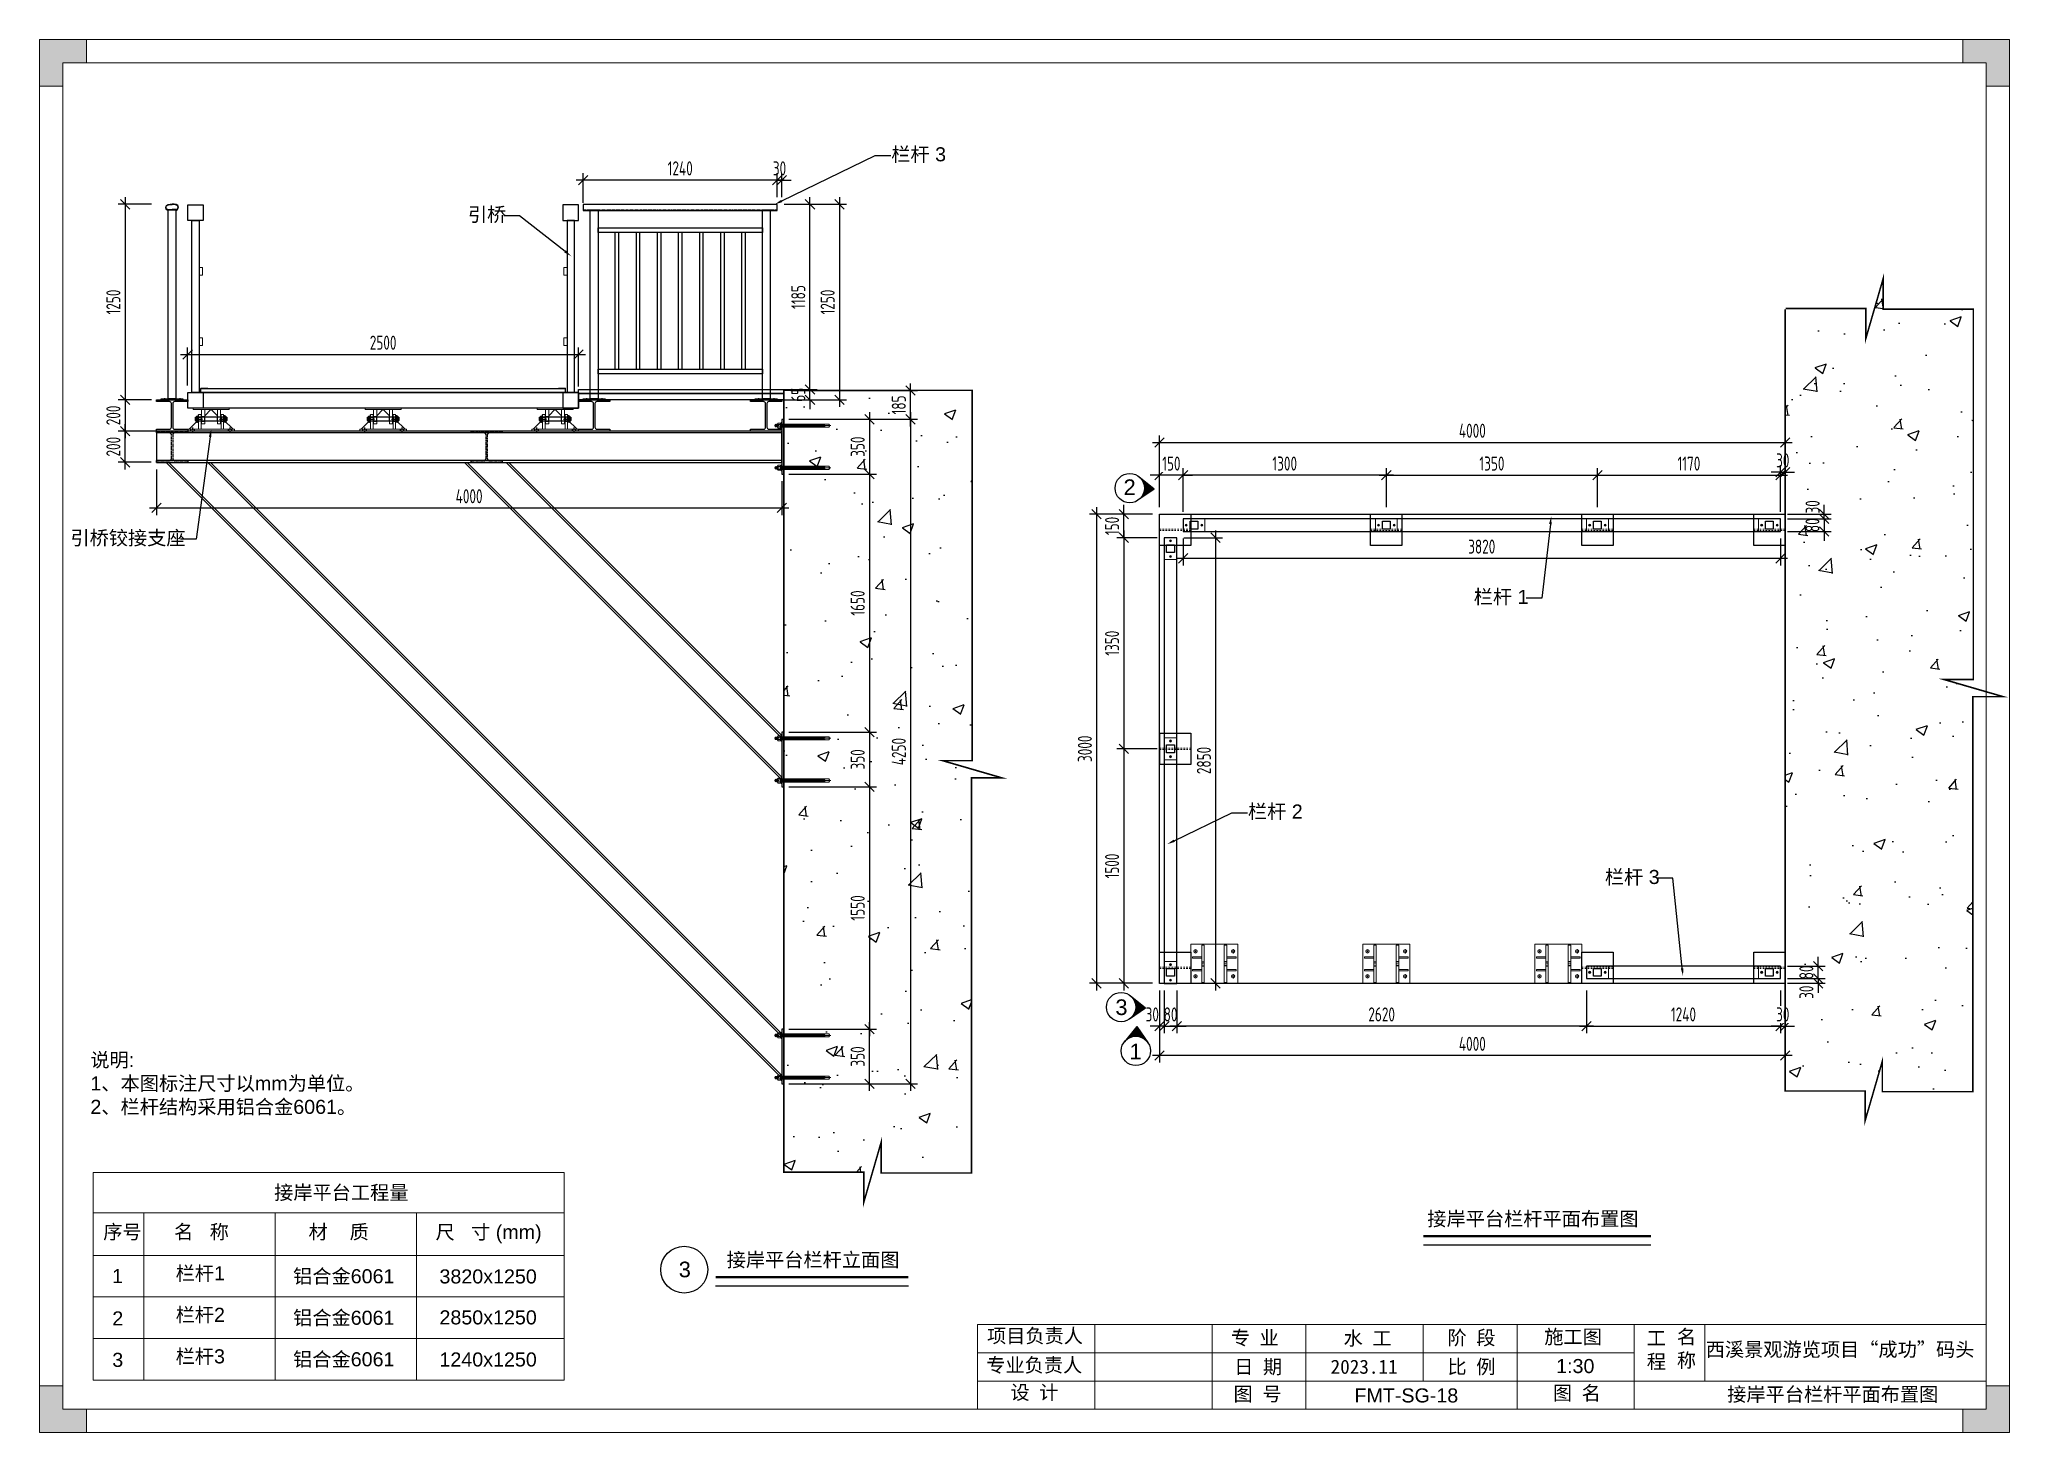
# Model space of a CAD drawing. Header units: millimetres. Extents: x 4 to 2106212, y -117026 to 198097.
# Drawn here: x 1888289 to 1900889, y 181227 to 190137 of the extents above; entities that cross this region are included whole.
import ezdxf
from ezdxf import colors
from ezdxf.entities.mleader import LeaderData, LeaderLine
from ezdxf.enums import TextEntityAlignment as Align
from ezdxf.math import Vec2, Vec3

# ---------------------------------------------------------------- set-up
doc = ezdxf.new("R2010")
doc.units = ezdxf.units.MM
for name, pattern in [('BLTA11-LD-L-4001_Plot Plan for Seawater Intake System_20140729$0$CENTER2', [1.125, 0.75, -0.125, 0.125, -0.125]), ('BLTA11-LD-L-4001_Plot Plan for Seawater Intake System_20140729$0$PHANTOM2', [1.25, 0.625, -0.125, 0.125, -0.125, 0.125, -0.125]), ('CENTER', [0.6, 0.375, -0.075, 0.075, -0.075]), ('CENTER2', [28.575, 19.05, -3.175, 3.175, -3.175]), ('DASHDOT2', [12.7, 6.35, -3.175, 0, -3.175])]:
    doc.linetypes.add(name, pattern=pattern)
for name, color, linetype in [('H200', 3, 'Continuous'), ('HR-dimension', 9, 'Continuous'), ('STEEL', 34, 'Continuous'), ('方管', 100, 'Continuous'), ('标注', 9, 'Continuous'), ('铝横梁', 220, 'Continuous'), ('铝通', 4, 'Continuous'), ('面板', 44, 'Continuous')]:
    doc.layers.add(name, color=color, linetype=linetype)
for name, color, linetype, lineweight in [('screw', 33, 'Continuous', 13), ('加强板', 140, 'Continuous', 18), ('图框', 7, 'Continuous', 13), ('型材', 7, 'Continuous', 15), ('文本', 3, 'Continuous', 13), ('结构', 4, 'Continuous', 18), ('虚线', 1, 'CENTER2', 0)]:
    doc.layers.add(name, color=color, linetype=linetype, lineweight=lineweight)
doc.styles.add('Arial', font='arial.ttf')
doc.styles.add('hztxt', font='ros1.shx', dxfattribs={"width": 0.8, "bigfont": 'hztxt.shx'})
doc.styles.get("Standard").update_dxf_attribs({"font": 'arial.ttf'})
doc.dimstyles.new('DIM-30', dxfattribs={"dimscale": 30, "dimtxt": 3, "dimasz": 2, "dimexe": 1.5, "dimexo": 1.5, "dimgap": 1, "dimtad": 1, "dimdec": 1, "dimdsep": 46, "dimtxsty": 'hztxt', "dimblk": 'OBLIQUE', "dimcen": 0, "dimdle": 1.5, "dimclrd": 9, "dimclre": 9, "dimclrt": 2, "dimadec": 1, "dimazin": 0, "dimtfac": 1, "dimtdec": 1, "dimtix": 1, "dimtmove": 2, "dimatfit": 3, "dimldrblk": 'OBLIQUE', "dimfxl": 15, "dimtolj": 1, "dimtzin": 0, "dimarcsym": 1})

msp = doc.modelspace()

# ---------------------------------------------------------------- texts
for s, p in [('2', (1895222.4318, 187222.908)), ('1', (1895260.0179, 183613.9782)), ('3', (1892377.5358, 182219.8795, -0.001))]:
    msp.add_text(s, height=100).set_placement(p)
at = {"char_height": 90, "attachment_point": 5, "line_spacing_factor": 2, "style": 'Arial'}
for s, insert in [('接岸平台栏杆平面布置图', (1897840.2843, 182588.8909, -0.0005)), ('接岸平台栏杆立面图', (1893236.6591, 182326.6626, -0.0005)), ('接岸平台栏杆平面布置图', (1899757.9309, 181466.5575))]:
    msp.add_mtext(s, dxfattribs=dict(at, insert=insert))
at = {"layer": '文本', "style": 'Arial'}
for s, p in [('铝合金6061', (1889911.6439, 182181.638)), ('3820x1250', (1890847.5406, 182180.4184)), ('铝合金6061', (1889911.6439, 181916.0757)), ('2850x1250', (1890847.5406, 181918.5445)), ('铝合金6061', (1889911.6439, 181650.5135)), ('1240x1250', (1890847.5406, 181649.2938))]:
    msp.add_text(s, height=90, dxfattribs=at).set_placement(p)
msp.add_text('FMT-SG-18', height=90, dxfattribs=at).set_placement((1896699.137, 181464.3413), align=Align.MIDDLE_LEFT)
at = {"layer": '文本', "insert": (1888614.9633, 183655.017), "char_height": 90, "attachment_point": 1, "style": 'Arial'}
msp.add_mtext_dynamic_manual_height_columns('{\\fSimSun|b0|i0|c134|p2;说明}:\\P1{\\fSimSun|b0|i0|c134|p2;、本图标注尺寸以}mm{\\fSimSun|b0|i0|c134|p2;为单位。\\P}2{\\fSimSun|b0|i0|c134|p2;、栏杆结构采用铝合金}6061{\\fSimSun|b0|i0|c134|p2;。}', width=3086.818273, gutter_width=12.5, heights=[0], dxfattribs=at)
at = {"layer": '文本', "char_height": 90, "attachment_point": 5, "style": 'Arial'}
for s, insert in [('接岸平台工程量', (1890219.5931, 182756.949)), ('序号', (1888820.1431, 182505.4155)), ('名   称', (1889325.6105, 182505.4155)), ('材    质', (1890202.6955, 182505.4155)), ('尺   寸 (mm)', (1891161.6187, 182495.83)), ('1', (1888788.4516, 182227.7248)), ('栏杆1', (1889317.8721, 182240.6187)), ('2', (1888790.0579, 181956.8833)), ('栏杆2', (1889317.8721, 181975.0565)), ('3', (1888790.0579, 181691.3211)), ('栏杆3', (1889317.8721, 181709.4942))]:
    msp.add_mtext(s, dxfattribs=dict(at, insert=insert))
at = {"layer": '文本', "color": 6}
note = msp.add_mtext_dynamic_manual_height_columns('{\\C256;1:30\\P}', width=120, gutter_width=0, heights=[124.0928, 0], dxfattribs=dict(at, insert=(1897988.9932, 181697.177), char_height=90, attachment_point=1, style='Arial'))

# ---------------------------------------------------------------- blocks, each defined once
blk = doc.blocks.new('_Oblique')
at = {"color": 0, "linetype": 'ByBlock', "lineweight": -2}
blk.add_line((-0.5, -0.5), (0.5, 0.5), dxfattribs=at)
blk = doc.blocks.new('*D994')
at = {"color": 9, "lineweight": -2, "transparency": 16777216}
for p, q in [((1895603, 187115), (1895603, 187394)), ((1896903, 187145), (1896903, 187394)), ((1896948, 187349), (1895558, 187349))]:
    blk.add_line(p, q, dxfattribs=at)
at = {"layer": 'Defpoints', "color": 0, "transparency": 16777216}
for p in [(1895603, 187349), (1895603, 187070, 0), (1896903, 187100, 0)]:
    blk.add_point(p, dxfattribs=at)
at = {"color": 9, "lineweight": -2, "transparency": 16777216, "xscale": 60, "yscale": 60, "zscale": 60, "rotation": 180}
blk.add_blockref('_Oblique', (1895603, 187349), dxfattribs=at)
at = {"color": 9, "lineweight": -2, "transparency": 16777216, "xscale": 60, "yscale": 60, "zscale": 60}
blk.add_blockref('_Oblique', (1896903, 187349), dxfattribs=at)
at = {"color": 2, "transparency": 16777216, "insert": (1896253, 187424), "char_height": 90, "attachment_point": 5, "style": 'hztxt', "bg_fill": 3, "box_fill_scale": 1.1, "bg_fill_color": 256, "bg_fill_true_color": 13158600, "bg_fill_transparency": 0}
blk.add_mtext('\\A1;1300', dxfattribs=at)
blk = doc.blocks.new('*D997')
at = {"color": 9, "lineweight": -2, "transparency": 16777216}
for p, q in [((1898253, 187145), (1898253, 187394)), ((1899423, 187145), (1899423, 187394)), ((1898208, 187349), (1899468, 187349))]:
    blk.add_line(p, q, dxfattribs=at)
at = {"layer": 'Defpoints', "color": 0, "transparency": 16777216}
for p in [(1899423, 187349), (1898253, 187100, 0), (1899423, 187100, 0)]:
    blk.add_point(p, dxfattribs=at)
at = {"color": 9, "lineweight": -2, "transparency": 16777216, "xscale": 60, "yscale": 60, "zscale": 60, "rotation": 180}
blk.add_blockref('_Oblique', (1898253, 187349), dxfattribs=at)
at = {"color": 9, "lineweight": -2, "transparency": 16777216, "xscale": 60, "yscale": 60, "zscale": 60}
blk.add_blockref('_Oblique', (1899423, 187349), dxfattribs=at)
at = {"color": 2, "transparency": 16777216, "insert": (1898838, 187424), "char_height": 90, "attachment_point": 5, "style": 'hztxt', "bg_fill": 3, "box_fill_scale": 1.1, "bg_fill_color": 256, "bg_fill_true_color": 13158600, "bg_fill_transparency": 0}
blk.add_mtext('\\A1;1170', dxfattribs=at)
blk = doc.blocks.new('*D995')
at = {"color": 9, "lineweight": -2, "transparency": 16777216}
for p, q in [((1895408, 185600), (1895179, 185600)), ((1895224, 185645), (1895224, 184055)), ((1895408, 184100), (1895179, 184100))]:
    blk.add_line(p, q, dxfattribs=at)
at = {"layer": 'Defpoints', "color": 0, "transparency": 16777216}
for p in [(1895453, 185600), (1895224, 184100), (1895453, 184100, 0)]:
    blk.add_point(p, dxfattribs=at)
at = {"color": 9, "lineweight": -2, "transparency": 16777216, "xscale": 60, "yscale": 60, "zscale": 60}
for p, rotation in [((1895224, 185600), 90), ((1895224, 184100), 270)]:
    blk.add_blockref('_Oblique', p, dxfattribs=dict(at, rotation=rotation))
at = {"color": 2, "transparency": 16777216, "insert": (1895149, 184850), "char_height": 90, "attachment_point": 5, "rotation": 90, "style": 'hztxt', "bg_fill": 3, "box_fill_scale": 1.1, "bg_fill_color": 256, "bg_fill_true_color": 13158600, "bg_fill_transparency": 0}
blk.add_mtext('\\A1;1500', dxfattribs=at)
blk = doc.blocks.new('*D996')
at = {"color": 9, "lineweight": -2, "transparency": 16777216}
for p, q in [((1898183, 184055), (1898183, 183781)), ((1899423, 184055), (1899423, 183781)), ((1898138, 183826), (1899468, 183826))]:
    blk.add_line(p, q, dxfattribs=at)
at = {"layer": 'Defpoints', "color": 0, "transparency": 16777216}
for p in [(1898183, 184100, 0), (1899423, 184100), (1899423, 183826)]:
    blk.add_point(p, dxfattribs=at)
at = {"color": 9, "lineweight": -2, "transparency": 16777216, "xscale": 60, "yscale": 60, "zscale": 60, "rotation": 180}
blk.add_blockref('_Oblique', (1898183, 183826), dxfattribs=at)
at = {"color": 9, "lineweight": -2, "transparency": 16777216, "xscale": 60, "yscale": 60, "zscale": 60}
blk.add_blockref('_Oblique', (1899423, 183826), dxfattribs=at)
at = {"color": 2, "transparency": 16777216, "insert": (1898803, 183901), "char_height": 90, "attachment_point": 5, "style": 'hztxt', "bg_fill": 3, "box_fill_scale": 1.1, "bg_fill_color": 256, "bg_fill_true_color": 13158600, "bg_fill_transparency": 0}
blk.add_mtext('\\A1;1240', dxfattribs=at)
blk = doc.blocks.new('*D998')
at = {"color": 9, "lineweight": -2, "transparency": 16777216}
for p, q in [((1895408, 187559), (1899498, 187559)), ((1895453, 187145), (1895453, 187604)), ((1899453, 187145), (1899453, 187604))]:
    blk.add_line(p, q, dxfattribs=at)
at = {"layer": 'Defpoints', "color": 0, "transparency": 16777216}
for p in [(1899453, 187559), (1895453, 187100, 0), (1899453, 187100, 0)]:
    blk.add_point(p, dxfattribs=at)
at = {"color": 9, "lineweight": -2, "transparency": 16777216, "xscale": 60, "yscale": 60, "zscale": 60, "rotation": 180}
blk.add_blockref('_Oblique', (1895453, 187559), dxfattribs=at)
at = {"color": 9, "lineweight": -2, "transparency": 16777216, "xscale": 60, "yscale": 60, "zscale": 60}
blk.add_blockref('_Oblique', (1899453, 187559), dxfattribs=at)
at = {"color": 2, "transparency": 16777216, "insert": (1897453, 187634), "char_height": 90, "attachment_point": 5, "style": 'hztxt', "bg_fill": 3, "box_fill_scale": 1.1, "bg_fill_color": 256, "bg_fill_true_color": 13158600, "bg_fill_transparency": 0}
blk.add_mtext('\\A1;4000', dxfattribs=at)
blk = doc.blocks.new('*D990')
at = {"color": 9, "lineweight": -2, "transparency": 16777216}
for p, q in [((1895453, 187145), (1895453, 187394)), ((1895603, 187115), (1895603, 187394)), ((1895453, 187349), (1895393, 187349)), ((1895603, 187349), (1895453, 187349)), ((1895603, 187349), (1895663, 187349))]:
    blk.add_line(p, q, dxfattribs=at)
at = {"layer": 'Defpoints', "color": 0, "transparency": 16777216}
for p in [(1895453, 187100, 0), (1895603, 187070, 0)]:
    blk.add_point(p, dxfattribs=at)
at = {"color": 9, "lineweight": -2, "transparency": 16777216, "xscale": 60, "yscale": 60, "zscale": 60}
blk.add_blockref('_Oblique', (1895453, 187349), dxfattribs=at)
at = {"color": 9, "lineweight": -2, "transparency": 16777216, "xscale": 60, "yscale": 60, "zscale": 60, "rotation": 180}
blk.add_blockref('_Oblique', (1895603, 187349), dxfattribs=at)
at = {"color": 2, "transparency": 16777216, "insert": (1895528, 187424), "char_height": 90, "attachment_point": 5, "style": 'hztxt', "bg_fill": 3, "box_fill_scale": 1.1, "bg_fill_color": 256, "bg_fill_true_color": 13158600, "bg_fill_transparency": 0}
blk.add_mtext('\\A1;150', dxfattribs=at)
at = {"layer": 'Defpoints', "color": 0, "transparency": 16777216}
blk.add_point((1895453, 187349), dxfattribs=at)
blk = doc.blocks.new('*D999')
at = {"color": 9, "lineweight": -2, "transparency": 16777216}
for p, q in [((1895050, 187145), (1895050, 184055)), ((1895408, 187100), (1895005, 187100)), ((1895408, 184100), (1895005, 184100))]:
    blk.add_line(p, q, dxfattribs=at)
at = {"layer": 'Defpoints', "color": 0, "transparency": 16777216}
for p in [(1895453, 187100, 0), (1895050, 184100), (1895453, 184100, 0)]:
    blk.add_point(p, dxfattribs=at)
at = {"color": 9, "lineweight": -2, "transparency": 16777216, "xscale": 60, "yscale": 60, "zscale": 60}
for p, rotation in [((1895050, 187100), 90), ((1895050, 184100), 270)]:
    blk.add_blockref('_Oblique', p, dxfattribs=dict(at, rotation=rotation))
at = {"color": 2, "transparency": 16777216, "insert": (1894975, 185600), "char_height": 90, "attachment_point": 5, "rotation": 90, "style": 'hztxt', "bg_fill": 3, "box_fill_scale": 1.1, "bg_fill_color": 256, "bg_fill_true_color": 13158600, "bg_fill_transparency": 0}
blk.add_mtext('\\A1;3000', dxfattribs=at)
blk = doc.blocks.new('*D1000')
at = {"color": 9, "lineweight": -2, "transparency": 16777216}
for p, q in [((1895453, 184055), (1895453, 183593)), ((1899453, 184055), (1899453, 183593)), ((1899498, 183638), (1895408, 183638))]:
    blk.add_line(p, q, dxfattribs=at)
at = {"layer": 'Defpoints', "color": 0, "transparency": 16777216}
for p in [(1895453, 184100, 0), (1899453, 184100, 0), (1895453, 183638)]:
    blk.add_point(p, dxfattribs=at)
at = {"color": 9, "lineweight": -2, "transparency": 16777216, "xscale": 60, "yscale": 60, "zscale": 60, "rotation": 180}
blk.add_blockref('_Oblique', (1895453, 183638), dxfattribs=at)
at = {"color": 9, "lineweight": -2, "transparency": 16777216, "xscale": 60, "yscale": 60, "zscale": 60}
blk.add_blockref('_Oblique', (1899453, 183638), dxfattribs=at)
at = {"color": 2, "transparency": 16777216, "insert": (1897453, 183713), "char_height": 90, "attachment_point": 5, "style": 'hztxt', "bg_fill": 3, "box_fill_scale": 1.1, "bg_fill_color": 256, "bg_fill_true_color": 13158600, "bg_fill_transparency": 0}
blk.add_mtext('\\A1;4000', dxfattribs=at)
blk = doc.blocks.new('*D991')
at = {"color": 9, "lineweight": -2, "transparency": 16777216}
for p, q in [((1895563, 184055), (1895563, 183781)), ((1898183, 184055), (1898183, 183781)), ((1898228, 183826), (1895518, 183826))]:
    blk.add_line(p, q, dxfattribs=at)
at = {"layer": 'Defpoints', "color": 0, "transparency": 16777216}
for p in [(1895563, 184100, 0), (1898183, 184100, 0), (1895563, 183826)]:
    blk.add_point(p, dxfattribs=at)
at = {"color": 9, "lineweight": -2, "transparency": 16777216, "xscale": 60, "yscale": 60, "zscale": 60, "rotation": 180}
blk.add_blockref('_Oblique', (1895563, 183826), dxfattribs=at)
at = {"color": 9, "lineweight": -2, "transparency": 16777216, "xscale": 60, "yscale": 60, "zscale": 60}
blk.add_blockref('_Oblique', (1898183, 183826), dxfattribs=at)
at = {"color": 2, "transparency": 16777216, "insert": (1896873, 183901), "char_height": 90, "attachment_point": 5, "style": 'hztxt', "bg_fill": 3, "box_fill_scale": 1.1, "bg_fill_color": 256, "bg_fill_true_color": 13158600, "bg_fill_transparency": 0}
blk.add_mtext('\\A1;2620', dxfattribs=at)
blk = doc.blocks.new('*D992')
at = {"color": 9, "lineweight": -2, "transparency": 16777216}
for p, q in [((1899423, 184055), (1899423, 183781)), ((1899453, 184055), (1899453, 183781)), ((1899423, 183826), (1899363, 183826)), ((1899423, 183826), (1899453, 183826)), ((1899453, 183826), (1899513, 183826))]:
    blk.add_line(p, q, dxfattribs=at)
at = {"layer": 'Defpoints', "color": 0, "transparency": 16777216}
for p in [(1899423, 184100), (1899453, 184100, 0)]:
    blk.add_point(p, dxfattribs=at)
at = {"color": 9, "lineweight": -2, "transparency": 16777216, "xscale": 60, "yscale": 60, "zscale": 60}
blk.add_blockref('_Oblique', (1899423, 183826), dxfattribs=at)
at = {"color": 9, "lineweight": -2, "transparency": 16777216, "xscale": 60, "yscale": 60, "zscale": 60, "rotation": 180}
blk.add_blockref('_Oblique', (1899453, 183826), dxfattribs=at)
at = {"color": 2, "transparency": 16777216, "insert": (1899438, 183901), "char_height": 90, "attachment_point": 5, "style": 'hztxt', "bg_fill": 3, "box_fill_scale": 1.1, "bg_fill_color": 256, "bg_fill_true_color": 13158600, "bg_fill_transparency": 0}
blk.add_mtext('\\A1;30', dxfattribs=at)
at = {"layer": 'Defpoints', "color": 0, "transparency": 16777216}
blk.add_point((1899453, 183826), dxfattribs=at)
blk = doc.blocks.new('*D1001')
at = {"color": 9, "lineweight": -2, "transparency": 16777216}
for p, q in [((1896903, 187145), (1896903, 187394)), ((1898253, 187145), (1898253, 187394)), ((1896858, 187349), (1898298, 187349))]:
    blk.add_line(p, q, dxfattribs=at)
at = {"layer": 'Defpoints', "color": 0, "transparency": 16777216}
for p in [(1898253, 187349), (1896903, 187100, 0), (1898253, 187100, 0)]:
    blk.add_point(p, dxfattribs=at)
at = {"color": 9, "lineweight": -2, "transparency": 16777216, "xscale": 60, "yscale": 60, "zscale": 60, "rotation": 180}
blk.add_blockref('_Oblique', (1896903, 187349), dxfattribs=at)
at = {"color": 9, "lineweight": -2, "transparency": 16777216, "xscale": 60, "yscale": 60, "zscale": 60}
blk.add_blockref('_Oblique', (1898253, 187349), dxfattribs=at)
at = {"color": 2, "transparency": 16777216, "insert": (1897578, 187424), "char_height": 90, "attachment_point": 5, "style": 'hztxt', "bg_fill": 3, "box_fill_scale": 1.1, "bg_fill_color": 256, "bg_fill_true_color": 13158600, "bg_fill_transparency": 0}
blk.add_mtext('\\A1;1350', dxfattribs=at)
blk = doc.blocks.new('A$C02bcacc6')
at = {"color": 1, "linetype": 'CENTER2'}
for p, q in [((-230, 13), (-214, 13)), ((-70, 13), (-86, 13)), ((-230, -13), (-214, -13)), ((-70, -13), (-86, -13))]:
    blk.add_line(p, q, dxfattribs=at)
at = {"layer": '结构', "color": 4}
for p, q in [((0, 125), (-300, 125)), ((-300, 125), (-300, -125)), ((0, -125), (0, 125)), ((-300, -125), (0, -125))]:
    blk.add_line(p, q, dxfattribs=at)
at = {"layer": '结构', "color": 1, "linetype": 'CENTER', "ltscale": 0.44}
for p, q in [((-282, 80), (-258, 80)), ((-270, 68), (-270, 92)), ((-18, 80), (-42, 80)), ((-30, 68), (-30, 92)), ((-282, -80), (-258, -80)), ((-270, -68), (-270, -92)), ((-18, -80), (-42, -80)), ((-30, -68), (-30, -92))]:
    blk.add_line(p, q, dxfattribs=at)
at = {"layer": '结构', "color": 1, "linetype": 'CENTER', "ltscale": 0.36}
for p, q in [((-232, 0), (-212, 0)), ((-68, 0), (-88, 0))]:
    blk.add_line(p, q, dxfattribs=at)
at = {"layer": '结构', "color": 4}
for points in [[(-230, 37), (-290, 37), (-290, 45), (-230, 45)], [(-230, -120), (-230, 120), (-214, 120), (-214, -120)], [(-70, -120), (-70, 120), (-86, 120), (-86, -120)], [(-70, 37), (-10, 37), (-10, 45), (-70, 45)], [(-230, -37), (-290, -37), (-290, -45), (-230, -45)], [(-70, -37), (-10, -37), (-10, -45), (-70, -45)]]:
    blk.add_lwpolyline(points, close=True, dxfattribs=at)
for centre in [(-270, 80), (-30, 80), (-270, -80), (-30, -80)]:
    blk.add_circle(centre, 11, dxfattribs=at)
blk = doc.blocks.new('*U966')
at = {"layer": 'HR-dimension', "ltscale": 10, "rotation": 180}
for p in [(-1250, 0), (-150, 0), (950, 0)]:
    blk.add_blockref('A$C02bcacc6', p, dxfattribs=at)
blk = doc.blocks.new('*U967')
at = {"color": 0, "linetype": 'ByBlock', "lineweight": -2, "transparency": 16777216}
blk.add_blockref('*U966', (0, 0), dxfattribs=at)
blk = doc.blocks.new('GW-TK')
at = {"layer": '图框', "linetype": 'Continuous', "lineweight": 0}
h = blk.add_hatch(color=256, dxfattribs=at)
h.dxf.hatch_style = 1
h.paths.add_polyline_path([(927183.55, 464715.01), (927183.55, 464705.01), (927188.55, 464705.01), (927188.55, 464710.01), (927193.56, 464710.01), (927193.56, 464715.01)])
h = blk.add_hatch(color=256, dxfattribs=at)
h.dxf.hatch_style = 1
h.paths.add_polyline_path([(927593.55, 464715.01), (927593.55, 464710.01), (927598.55, 464710.01), (927598.55, 464705.01), (927603.55, 464705.01), (927603.55, 464715.01)])
h = blk.add_hatch(color=256, dxfattribs=at)
h.dxf.hatch_style = 1
h.paths.add_polyline_path([(927193.56, 464418.01), (927193.56, 464423.01), (927188.55, 464423.01), (927188.55, 464428.01), (927183.55, 464428.01), (927183.55, 464418.01)])
h = blk.add_hatch(color=256, dxfattribs=at)
h.dxf.hatch_style = 1
h.paths.add_polyline_path([(927603.55, 464418.01), (927603.55, 464428.01), (927598.55, 464428.01), (927598.55, 464423.01), (927593.55, 464423.01), (927593.55, 464418.01)])
at = {"layer": '图框', "linetype": 'Continuous'}
for p, q in [((927383.55, 464441.02), (927383.55, 464423.01)), ((927408.55, 464441.02), (927408.55, 464423.01)), ((927433.55, 464441.02), (927433.55, 464423.01)), ((927453.55, 464441.02), (927453.55, 464423.01)), ((927478.55, 464441.02), (927478.55, 464429.01)), ((927498.55, 464441.02), (927498.55, 464423.01)), ((927523.55, 464441.02), (927523.55, 464423.01)), ((927538.55, 464441.02), (927538.55, 464429.01)), ((927383.55, 464435.01), (927523.55, 464435.01)), ((927451.56, 464429.01), (927383.55, 464429.01)), ((927383.55, 464429.01), (927598.55, 464429.01))]:
    blk.add_line(p, q, dxfattribs=at)
at = {"layer": '图框', "linetype": 'Continuous', "lineweight": 0}
for points in [[(927188.55, 464705.01), (927188.55, 464710.01), (927193.56, 464710.01), (927193.56, 464715.01), (927183.55, 464715.01), (927183.55, 464705.01)], [(927598.55, 464705.01), (927598.55, 464710.01), (927593.55, 464710.01), (927593.55, 464715.01), (927603.55, 464715.01), (927603.55, 464705.01)], [(927188.55, 464428.01), (927188.55, 464423.01), (927193.56, 464423.01), (927193.56, 464418.01), (927183.55, 464418.01), (927183.55, 464428.01)], [(927598.55, 464428.01), (927598.55, 464423.01), (927593.55, 464423.01), (927593.55, 464418.01), (927603.55, 464418.01), (927603.55, 464428.01)]]:
    blk.add_lwpolyline(points, close=True, dxfattribs=at)
at = {"layer": '图框'}
for points in [[(927183.55, 464715.01), (927603.55, 464715.01), (927603.55, 464418.01), (927183.55, 464418.01)], [(927188.55, 464710.01), (927598.55, 464710.01), (927598.55, 464423.01), (927188.55, 464423.01)]]:
    blk.add_lwpolyline(points, close=True, dxfattribs=at)
at = {"layer": '图框', "linetype": 'Continuous'}
blk.add_lwpolyline([(927383.55, 464441.02), (927598.55, 464441.02)], dxfattribs=at)
at = {"layer": '图框', "linetype": 'Continuous', "char_height": 3, "attachment_point": 1}
for s, width, heights, insert in [('{\\fSimSun|b0|i0|c134|p2;项目负责人}', 26.0225, [0], (927385.56, 464440.15)), ('{\\fSimSun|b0|i0|c134|p2;专 业}', 12.8345, [0], (927437.53, 464439.73)), ('{\\fSimSun|b0|i0|c134|p2;阶 段}', 17.4775, [0], (927483.73, 464439.73)), ('{\\fSimSun|b0|i0|c134|p2;工 程}', 5.2119, [0], (927526.21, 464439.66)), ('{\\fSimSun|b0|i0|c134|p2;名 称}', 5.2119, [0], (927532.62, 464439.93)), ('{\\fSimSun|b0|i0|c134|p2;专业负责人}', 24.6361, [2.04], (927385.39, 464433.9)), ('{\\fSimSun|b0|i0|c134|p2;日 期}', 11.224, [0], (927438.25, 464433.55)), ('{\\fSimSun|b0|i0|c134|p2;比 例}', 10.9146, [0], (927483.71, 464433.55)), ('{\\fSimSun|b0|i0|c134|p2;设 计}', 16.2353, [0], (927390.55, 464428.09)), ('{\\fSimSun|b0|i0|c134|p2;图 号}', 23.6261, [0], (927438.11, 464427.75)), ('{\\fSimSun|b0|i0|c134|p2;图 名}', 12.066, [0], (927506.19, 464427.94))]:
    blk.add_mtext_dynamic_manual_height_columns(s, width=width, gutter_width=17.5, heights=heights, dxfattribs=dict(at, insert=insert))
at = {"layer": '图框', "color": 3, "linetype": 'Continuous', "char_height": 3, "attachment_point": 1}
for s, width, insert in [('{\\fSimSun|b0|i0|c134|p2;水 工}', 11.224, (927461.55, 464439.63)), ('\\pt9;{\\fSimSun|b0|i0|c134|p2;施工图}', 18.6303, (927504.36, 464439.94)), ('\\pt9;{\\fSimSun|b0|i0|c134|p2;西溪景观游览项目“成功”码头}', 60.0149, (927538.77, 464437.24)), ('{\\fSimSun|b0|i0|c134|p2;2023.11}', 11.224, (927458.8, 464433.55))]:
    blk.add_mtext_dynamic_manual_height_columns(s, width=width, gutter_width=17.5, heights=[0], dxfattribs=dict(at, insert=insert))
blk = doc.blocks.new('*U947')
h = blk.add_hatch()
h.set_pattern_fill('AR-CONC', color=252, scale=4, angle=-1.7864)
h.set_pattern_definition([(48.21365, (-1947242.46, -185006.8), (726.39706, -86.44208), [76.2, -838.2]), (353.21365, (-1947242.46, -185006.8), (-117.08218, 768.2505), [60.96, -670.56234]), (98.665094, (-1947181.9, -185014), (609.31489, 681.8084), [64.76004, -712.36098]), (44.39785, (-1947236.1, -184803.7), (1078.5469, -201.8886), [114.3, -1257.3]), (94.849206, (-1947146.2, -184820.5), (980.00676, 959.62144), [97.1401, -1068.54243]), (349.3978, (-1947236.1, -184803.7), (980.00676, 959.62144), [91.43987, -1005.8389]), (19.21365, (-1947136.16, -184857.65), (593.41132, -427.76689), [76.2, -838.2]), (324.21365, (-1947136.16, -184857.65), (270.0545, 728.68768), [60.96, -670.56]), (69.665094, (-1947086.7, -184893.3), (863.4658, 300.9208), [64.76004, -712.35975]), (35.713649, (-1947242.46, -185006.8), (22.89163, 337.670666), [0, -662.432, 0, -680.72, 0, -673.1]), (5.713649, (-1947242.46, -185006.8), (279.640336, 392.19577), [0, -388.112, 0, -647.192, 0, -256.54]), (325.713649, (-1947468.92, -184999.75), (541.38448, -39.810717), [0, -254, 0, -792.48, 0, -1051.56]), (315.71365, (-1947570.47, -184996.6), (595.39922, 83.18622), [0, -330.2, 0, -526.288, 0, -746.76])])
h.paths.add_polyline_path([(-180, 2312), (-180, 2502), (-697, 2502), (-697, -2503), (-185, -2503), (-185, -2692), (-75, -2312), (-75, -2507), (503, -2507), (503, 19), (697, 19), (318, 129), (507, 129), (507, 2497), (-70, 2497), (-70, 2692)])
at = {"color": 252}
blk.add_lwpolyline([(-693, 2502, 10, 10, 0), (-180, 2502, 10, 10, 0), (-180, 2312, 10, 10, 0), (-70, 2692, 10, 10, 0), (-70, 2497, 10, 10, 0), (507, 2497, 10, 10, 0), (507, 129, 10, 10, 0), (318, 129, 10, 10, 0), (697, 19, 10, 10, 0), (503, 19, 10, 10, 0), (503, -2507, 10, 10, 0), (-75, -2507, 10, 10, 0), (-75, -2312, 10, 10, 0), (-185, -2692, 10, 10, 0), (-185, -2503, 10, 10, 0), (-697, -2503, 10, 10, 0), (-697, 2497, 0, 0, 0)], format="xyseb", dxfattribs=at)
blk = doc.blocks.new('*U948')
at = {"color": 0, "linetype": 'ByBlock', "lineweight": -2, "transparency": 16777216}
blk.add_blockref('*U947', (0, 0), dxfattribs=at)
blk = doc.blocks.new('*U970')
at = {"layer": '加强板'}
blk.add_lwpolyline([(70, -40), (-70, -40), (-70, 40), (70, 40)], close=True, dxfattribs=at)
for points in [[(-54.2, 0), (-45.8, 0)], [(-50, 4.2), (-50, -4.2)], [(45.8, 0), (54.2, 0)], [(50, 4.2), (50, -4.2)]]:
    blk.add_lwpolyline(points, dxfattribs=at)
for centre in [(-50, 0), (50, 0)]:
    blk.add_circle(centre, 7, dxfattribs=at)
at = {"layer": '方管', "color": 6}
blk.add_lwpolyline([(-25, 25), (25, 25), (25, -25), (-25, -25)], close=True, dxfattribs=at)
blk = doc.blocks.new('*U971')
at = {"color": 0, "linetype": 'ByBlock', "lineweight": -2, "transparency": 16777216}
blk.add_blockref('*U970', (0, 0), dxfattribs=at)
blk = doc.blocks.new('*U938')
at = {"layer": '加强板'}
blk.add_lwpolyline([(70, -40), (-70, -40), (-70, 40), (70, 40)], close=True, dxfattribs=at)
for points in [[(-54.2, 0), (-45.8, 0)], [(-50, 4.2), (-50, -4.2)], [(45.8, 0), (54.2, 0)], [(50, 4.2), (50, -4.2)]]:
    blk.add_lwpolyline(points, dxfattribs=at)
for centre in [(-50, 0), (50, 0)]:
    blk.add_circle(centre, 7, dxfattribs=at)
at = {"layer": '方管', "color": 6}
blk.add_lwpolyline([(-25, 25), (25, 25), (25, -25), (-25, -25)], close=True, dxfattribs=at)
blk = doc.blocks.new('*U939')
at = {"color": 0, "linetype": 'ByBlock', "lineweight": -2, "transparency": 16777216}
blk.add_blockref('*U938', (0, 0), dxfattribs=at)
blk = doc.blocks.new('*U940')
at = {"layer": '加强板'}
blk.add_lwpolyline([(70, -40), (-70, -40), (-70, 40), (70, 40)], close=True, dxfattribs=at)
for points in [[(-54.2, 0), (-45.8, 0)], [(-50, 4.2), (-50, -4.2)], [(45.8, 0), (54.2, 0)], [(50, 4.2), (50, -4.2)]]:
    blk.add_lwpolyline(points, dxfattribs=at)
for centre in [(-50, 0), (50, 0)]:
    blk.add_circle(centre, 7, dxfattribs=at)
at = {"layer": '方管', "color": 6}
blk.add_lwpolyline([(-25, 25), (25, 25), (25, -25), (-25, -25)], close=True, dxfattribs=at)
blk = doc.blocks.new('*U941')
at = {"color": 0, "linetype": 'ByBlock', "lineweight": -2, "transparency": 16777216}
blk.add_blockref('*U940', (0, 0), dxfattribs=at)
blk = doc.blocks.new('*U942')
at = {"layer": '加强板'}
blk.add_lwpolyline([(70, -40), (-70, -40), (-70, 40), (70, 40)], close=True, dxfattribs=at)
for points in [[(-54.2, 0), (-45.8, 0)], [(-50, 4.2), (-50, -4.2)], [(45.8, 0), (54.2, 0)], [(50, 4.2), (50, -4.2)]]:
    blk.add_lwpolyline(points, dxfattribs=at)
for centre in [(-50, 0), (50, 0)]:
    blk.add_circle(centre, 7, dxfattribs=at)
at = {"layer": '方管', "color": 6}
blk.add_lwpolyline([(-25, 25), (25, 25), (25, -25), (-25, -25)], close=True, dxfattribs=at)
blk = doc.blocks.new('*U943')
at = {"color": 0, "linetype": 'ByBlock', "lineweight": -2, "transparency": 16777216}
blk.add_blockref('*U942', (0, 0), dxfattribs=at)
blk = doc.blocks.new('*U936')
at = {"layer": '加强板'}
blk.add_lwpolyline([(70, -40), (-70, -40), (-70, 40), (70, 40)], close=True, dxfattribs=at)
for points in [[(-54.2, 0), (-45.8, 0)], [(-50, 4.2), (-50, -4.2)], [(45.8, 0), (54.2, 0)], [(50, 4.2), (50, -4.2)]]:
    blk.add_lwpolyline(points, dxfattribs=at)
for centre in [(-50, 0), (50, 0)]:
    blk.add_circle(centre, 7, dxfattribs=at)
at = {"layer": '方管', "color": 6}
blk.add_lwpolyline([(-25, 25), (25, 25), (25, -25), (-25, -25)], close=True, dxfattribs=at)
blk = doc.blocks.new('*U937')
at = {"color": 0, "linetype": 'ByBlock', "lineweight": -2, "transparency": 16777216}
blk.add_blockref('*U936', (0, 0), dxfattribs=at)
blk = doc.blocks.new('*U932')
at = {"layer": '加强板'}
blk.add_lwpolyline([(70, -40), (-70, -40), (-70, 40), (70, 40)], close=True, dxfattribs=at)
for points in [[(-54.2, 0), (-45.8, 0)], [(-50, 4.2), (-50, -4.2)], [(45.8, 0), (54.2, 0)], [(50, 4.2), (50, -4.2)]]:
    blk.add_lwpolyline(points, dxfattribs=at)
for centre in [(-50, 0), (50, 0)]:
    blk.add_circle(centre, 7, dxfattribs=at)
at = {"layer": '方管', "color": 6}
blk.add_lwpolyline([(-25, 25), (25, 25), (25, -25), (-25, -25)], close=True, dxfattribs=at)
blk = doc.blocks.new('*U933')
at = {"color": 0, "linetype": 'ByBlock', "lineweight": -2, "transparency": 16777216}
blk.add_blockref('*U932', (0, 0), dxfattribs=at)
blk = doc.blocks.new('*U934')
at = {"layer": '加强板'}
blk.add_lwpolyline([(70, -40), (-70, -40), (-70, 40), (70, 40)], close=True, dxfattribs=at)
for points in [[(-54.2, 0), (-45.8, 0)], [(-50, 4.2), (-50, -4.2)], [(45.8, 0), (54.2, 0)], [(50, 4.2), (50, -4.2)]]:
    blk.add_lwpolyline(points, dxfattribs=at)
for centre in [(-50, 0), (50, 0)]:
    blk.add_circle(centre, 7, dxfattribs=at)
at = {"layer": '方管', "color": 6}
blk.add_lwpolyline([(-25, 25), (25, 25), (25, -25), (-25, -25)], close=True, dxfattribs=at)
blk = doc.blocks.new('*U935')
at = {"color": 0, "linetype": 'ByBlock', "lineweight": -2, "transparency": 16777216}
blk.add_blockref('*U934', (0, 0), dxfattribs=at)
blk = doc.blocks.new('*U927')
at = {"layer": '加强板'}
blk.add_lwpolyline([(70, -40), (-70, -40), (-70, 40), (70, 40)], close=True, dxfattribs=at)
for points in [[(-54.2, 0), (-45.8, 0)], [(-50, 4.2), (-50, -4.2)], [(45.8, 0), (54.2, 0)], [(50, 4.2), (50, -4.2)]]:
    blk.add_lwpolyline(points, dxfattribs=at)
for centre in [(-50, 0), (50, 0)]:
    blk.add_circle(centre, 7, dxfattribs=at)
at = {"layer": '方管', "color": 6}
blk.add_lwpolyline([(-25, 25), (25, 25), (25, -25), (-25, -25)], close=True, dxfattribs=at)
blk = doc.blocks.new('*U928')
at = {"color": 0, "linetype": 'ByBlock', "lineweight": -2, "transparency": 16777216}
blk.add_blockref('*U927', (0, 0), dxfattribs=at)
blk = doc.blocks.new('*U929')
at = {"layer": '加强板'}
blk.add_lwpolyline([(70, -40), (-70, -40), (-70, 40), (70, 40)], close=True, dxfattribs=at)
for points in [[(-54.2, 0), (-45.8, 0)], [(-50, 4.2), (-50, -4.2)], [(45.8, 0), (54.2, 0)], [(50, 4.2), (50, -4.2)]]:
    blk.add_lwpolyline(points, dxfattribs=at)
for centre in [(-50, 0), (50, 0)]:
    blk.add_circle(centre, 7, dxfattribs=at)
at = {"layer": '方管', "color": 6}
blk.add_lwpolyline([(-25, 25), (25, 25), (25, -25), (-25, -25)], close=True, dxfattribs=at)
blk = doc.blocks.new('*U930')
at = {"color": 0, "linetype": 'ByBlock', "lineweight": -2, "transparency": 16777216}
blk.add_blockref('*U929', (0, 0), dxfattribs=at)
blk = doc.blocks.new('*D1016')
at = {"color": 9, "lineweight": -2, "transparency": 16777216}
for p, q in [((1899423, 187369), (1899363, 187369)), ((1899423, 187115), (1899423, 187414)), ((1899423, 187369), (1899453, 187369)), ((1899453, 187115), (1899453, 187414)), ((1899453, 187369), (1899513, 187369))]:
    blk.add_line(p, q, dxfattribs=at)
at = {"layer": 'Defpoints', "color": 0, "transparency": 16777216}
for p in [(1899453, 187369), (1899423, 187070, 0), (1899453, 187070, 0)]:
    blk.add_point(p, dxfattribs=at)
at = {"color": 9, "lineweight": -2, "transparency": 16777216, "xscale": 60, "yscale": 60, "zscale": 60}
blk.add_blockref('_Oblique', (1899423, 187369), dxfattribs=at)
at = {"color": 9, "lineweight": -2, "transparency": 16777216, "xscale": 60, "yscale": 60, "zscale": 60, "rotation": 180}
blk.add_blockref('_Oblique', (1899453, 187369), dxfattribs=at)
at = {"color": 2, "transparency": 16777216, "insert": (1899438, 187444), "char_height": 90, "attachment_point": 5, "style": 'hztxt'}
blk.add_mtext('\\A1;30', dxfattribs=at)
blk = doc.blocks.new('*D1017')
at = {"color": 9, "lineweight": -2, "transparency": 16777216}
for p, q in [((1895224, 187100), (1895224, 187160)), ((1895408, 187100), (1895179, 187100)), ((1895224, 186950), (1895224, 187100)), ((1895438, 186950), (1895179, 186950)), ((1895224, 186950), (1895224, 186890))]:
    blk.add_line(p, q, dxfattribs=at)
at = {"layer": 'Defpoints', "color": 0, "transparency": 16777216}
for p in [(1895224, 187100), (1895453, 187100, 0), (1895483, 186950, 0)]:
    blk.add_point(p, dxfattribs=at)
at = {"color": 9, "lineweight": -2, "transparency": 16777216, "xscale": 60, "yscale": 60, "zscale": 60}
for p, rotation in [((1895224, 187100), 270), ((1895224, 186950), 90)]:
    blk.add_blockref('_Oblique', p, dxfattribs=dict(at, rotation=rotation))
at = {"color": 2, "transparency": 16777216, "insert": (1895149, 187025), "char_height": 90, "attachment_point": 5, "rotation": 90, "style": 'hztxt'}
blk.add_mtext('\\A1;150', dxfattribs=at)
blk = doc.blocks.new('*D1018')
at = {"color": 9, "lineweight": -2, "transparency": 16777216}
for p, q in [((1895224, 186995), (1895224, 185555)), ((1895438, 186950), (1895179, 186950)), ((1895438, 185600), (1895179, 185600))]:
    blk.add_line(p, q, dxfattribs=at)
at = {"layer": 'Defpoints', "color": 0, "transparency": 16777216}
for p in [(1895483, 186950, 0), (1895224, 185600), (1895483, 185600)]:
    blk.add_point(p, dxfattribs=at)
at = {"color": 9, "lineweight": -2, "transparency": 16777216, "xscale": 60, "yscale": 60, "zscale": 60}
for p, rotation in [((1895224, 186950), 90), ((1895224, 185600), 270)]:
    blk.add_blockref('_Oblique', p, dxfattribs=dict(at, rotation=rotation))
at = {"color": 2, "transparency": 16777216, "insert": (1895149, 186275), "char_height": 90, "attachment_point": 5, "rotation": 90, "style": 'hztxt'}
blk.add_mtext('\\A1;1350', dxfattribs=at)
blk = doc.blocks.new('*D1045')
at = {"color": 9, "lineweight": -2, "transparency": 16777216}
for p, q in [((1888837, 189127), (1888837, 187787)), ((1889005, 189082), (1888792, 189082)), ((1889005, 187832), (1888792, 187832))]:
    blk.add_line(p, q, dxfattribs=at)
at = {"layer": 'Defpoints', "color": 0, "transparency": 16777216}
for p in [(1889050, 189082, 0), (1888837, 187832), (1889050, 187832)]:
    blk.add_point(p, dxfattribs=at)
at = {"color": 9, "lineweight": -2, "transparency": 16777216, "xscale": 60, "yscale": 60, "zscale": 60}
for p, rotation in [((1888837, 189082), 90), ((1888837, 187832), 270)]:
    blk.add_blockref('_Oblique', p, dxfattribs=dict(at, rotation=rotation))
at = {"color": 2, "transparency": 16777216, "insert": (1888762, 188457), "char_height": 90, "attachment_point": 5, "rotation": 90, "style": 'hztxt'}
blk.add_mtext('\\A1;1250', dxfattribs=at)
blk = doc.blocks.new('*U1023')
at = {"color": 252}
blk.add_lwpolyline([(-1250, -500), (1250, -500), (1250, -600), (-1250, -600)], close=True, dxfattribs=at)
at = {"color": 252, "linetype": 'BLTA11-LD-L-4001_Plot Plan for Seawater Intake System_20140729$0$CENTER2', "ltscale": 5}
for points in [[(-1161, -683), (-1141, -683), (-1141, -657), (-1161, -657)], [(-1040, -683), (-1060, -683), (-1060, -657), (-1040, -657)], [(-61, -683), (-41, -683), (-41, -657), (-61, -657)], [(60, -683), (40, -683), (40, -657), (60, -657)], [(1039, -683), (1059, -683), (1059, -657), (1039, -657)], [(1160, -683), (1140, -683), (1140, -657), (1160, -657)]]:
    blk.add_lwpolyline(points, close=True, dxfattribs=at)
at = {"layer": '型材', "color": 252}
for points in [[(-1159, 250, 0.414214), (-1156, 252), (-1156, 297, 0.414214), (-1159, 300), (-1174, 300, 0.414214), (-1176, 297), (-1176, 252, 0.414214), (-1174, 250)], [(1159, 250, -0.414214), (1156, 252), (1156, 297, -0.414214), (1159, 300), (1174, 300, -0.414214), (1176, 297), (1176, 252, -0.414214), (1174, 250)]]:
    blk.add_lwpolyline(points, format="xyb", close=True, dxfattribs=at)
at = {"layer": '型材', "color": 252, "elevation": 0}
for points in [[(-1159, -200, 0.414214), (-1156, -198), (-1156, -153, 0.414214), (-1159, -150), (-1174, -150, 0.414214), (-1176, -153), (-1176, -198, 0.414214), (-1174, -200)], [(1159, -200, -0.414214), (1156, -198), (1156, -153, -0.414214), (1159, -150), (1174, -150, -0.414214), (1176, -153), (1176, -198, -0.414214), (1174, -200)], [(-1156, -472, 0.414214), (-1157, -472), (-1158, -473, -0.198912), (-1158, -473), (-1166, -473, 0.414214), (-1167, -474), (-1167, -496, 0.414214), (-1167, -497), (-1166, -497, 0.414214), (-1165, -496), (-1165, -475), (-1122, -475, 0.665644), (-1122, -474, 0.200737), (-1126, -473), (-1131, -473, -0.198912), (-1131, -473), (-1132, -472, 0.414214), (-1133, -472), (-1134, -473, -0.414214), (-1134, -473), (-1135, -472, 0.414214), (-1136, -472), (-1137, -473, -0.198912), (-1137, -473), (-1152, -473, -0.198912), (-1152, -473), (-1153, -472, 0.414214), (-1154, -472), (-1155, -473, -0.414214), (-1155, -473)], [(1156, -472, -0.414214), (1157, -472), (1158, -473, 0.198912), (1158, -473), (1166, -473, -0.414214), (1167, -474), (1167, -496, -0.414214), (1167, -497), (1166, -497, -0.414214), (1165, -496), (1165, -475), (1122, -475, -0.665644), (1122, -474, -0.200737), (1126, -473), (1131, -473, 0.198912), (1131, -473), (1132, -472, -0.414214), (1133, -472), (1134, -473, 0.414214), (1134, -473), (1135, -472, -0.414214), (1136, -472), (1137, -473, 0.198912), (1137, -473), (1152, -473, 0.198912), (1152, -473), (1153, -472, -0.414214), (1154, -472), (1155, -473, 0.414214), (1155, -473)]]:
    blk.add_lwpolyline(points, format="xyb", close=True, dxfattribs=at)
at = {"layer": '型材', "color": 252}
for points in [[(-1215, -600), (-985, -600), (-985, -610), (-1215, -610)], [(-1161, -700), (-1141, -700), (-1141, -610), (-1161, -610)], [(-1101, -610), (-1141, -650), (-1141, -610)], [(-1100, -610), (-1060, -650), (-1060, -610)], [(-1040, -700), (-1060, -700), (-1060, -610), (-1040, -610)], [(-115, -600), (115, -600), (115, -610), (-115, -610)], [(-61, -700), (-41, -700), (-41, -610), (-61, -610)], [(-1, -610), (-41, -650), (-41, -610)], [(0, -610), (40, -650), (40, -610)], [(60, -700), (40, -700), (40, -610), (60, -610)], [(985, -600), (1215, -600), (1215, -610), (985, -610)], [(1039, -700), (1059, -700), (1059, -610), (1039, -610)], [(1099, -610), (1059, -650), (1059, -610)], [(1100, -610), (1140, -650), (1140, -610)], [(1160, -700), (1140, -700), (1140, -610), (1160, -610)]]:
    blk.add_lwpolyline(points, close=True, dxfattribs=at)
at = {"layer": '铝横梁', "color": 252}
for points in [[(-1224, 600), (-1176, 600), (-1176, -500), (-1224, -500)], [(1224, 600), (1176, 600), (1176, -500), (1224, -500)]]:
    blk.add_lwpolyline(points, close=True, dxfattribs=at)
at = {"layer": '铝通', "color": 252}
for points in [[(-1250, 600), (-1250, 700), (-1150, 700), (-1150, 600), (-1250, 600)], [(1250, 600), (1250, 700), (1150, 700), (1150, 600), (1250, 600)], [(-1250, -600), (-1250, -500), (-1150, -500), (-1150, -600), (-1250, -600)], [(1250, -600), (1250, -500), (1150, -500), (1150, -600), (1250, -600)]]:
    blk.add_lwpolyline(points, dxfattribs=at)
at = {"layer": '面板', "color": 252, "elevation": 0}
blk.add_lwpolyline([(-1165, -500), (-1165, -475), (1165, -475), (1165, -500)], close=True, dxfattribs=at)
blk = doc.blocks.new('*U1024')
at = {"color": 0, "linetype": 'ByBlock', "lineweight": -2, "transparency": 16777216}
blk.add_blockref('*U1023', (0, 0), dxfattribs=at)
blk = doc.blocks.new('接岸钢支座')
at = {"color": 1, "linetype": 'BLTA11-LD-L-4001_Plot Plan for Seawater Intake System_20140729$0$PHANTOM2', "ltscale": 5}
for p, q in [((394021, 96870), (394021, 96882)), ((394032, 96859), (394032, 96889)), ((394043, 96870), (394043, 96882)), ((394062, 96805), (394097, 96805)), ((394206, 96805), (394241, 96805)), ((394261, 96870), (394261, 96882)), ((394272, 96859), (394272, 96889)), ((394283, 96870), (394283, 96882))]:
    blk.add_line(p, q, dxfattribs=at)
for points in [[(394072, 96792), (394088, 96792), (394088, 96818), (394072, 96818)], [(394232, 96792), (394216, 96792), (394216, 96818), (394232, 96818)]]:
    blk.add_lwpolyline(points, close=True, dxfattribs=at)
at = {"layer": '结构'}
for points in [[(394302, 96882), (394002, 96882), (394002, 96870), (394302, 96870)], [(394012, 96870), (394072, 96870), (394072, 96810)], [(394072, 96775), (394088, 96775), (394088, 96870), (394072, 96870)], [(394232, 96775), (394216, 96775), (394216, 96870), (394232, 96870)], [(394292, 96870), (394232, 96870), (394232, 96810)]]:
    blk.add_lwpolyline(points, close=True, dxfattribs=at)
blk = doc.blocks.new('Split_Pins_GB91')
at = {"color": 8, "linetype": 'Continuous', "lineweight": 15}
for p, q in [((-3, 6), (-7, 3)), ((0, 5), (0, -5)), ((-3, -6), (-7, -3))]:
    blk.add_line(p, q, dxfattribs=at)
at = {"color": 7, "linetype": 'Continuous', "lineweight": 15}
for p, q in [((50, 5), (0, 5)), ((0, 0), (56, 0)), ((50, 5), (50, 0)), ((56, -5), (56, 0)), ((0, -5), (56, -5))]:
    blk.add_line(p, q, dxfattribs=at)
for centre, radius, start, end in [((-10, 0), 9.5, 41.3178, 318.6822), ((-10, 0), 4.75, 41.3178, 318.6822), ((0, 9), 9.23, 221.3178, 270), ((0, -9), 9.23, 90, 138.6822), ((0, 9), 4.48, 221.3178, 270), ((0, -9), 4.48, 90, 138.6822)]:
    blk.add_arc(centre, radius, start, end, dxfattribs=at)
blk = doc.blocks.new('PIN-M24x200')
for points in [[(38983, 4428), (38983, 4452), (38981, 4450), (38981, 4430), (38983, 4428)], [(39179, 4428), (39181, 4430), (39181, 4450), (39179, 4452), (39179, 4428)]]:
    blk.add_lwpolyline(points)
for points in [[(38983, 4452), (39179, 4452), (39179, 4428), (38983, 4428)], [(38994, 4418), (38998, 4418), (38998, 4462), (38994, 4462)], [(39167, 4418), (39163, 4418), (39163, 4462), (39167, 4462)]]:
    blk.add_lwpolyline(points, close=True)
at = {"layer": '标注', "color": 1, "linetype": 'CENTER', "ltscale": 0.1}
for centre in [(38989, 4440), (39173, 4440)]:
    blk.add_circle(centre, 3.25, dxfattribs=at)
at = {"yscale": 0.5315191496507999, "zscale": 0.5315191496507999}
for p, xscale, rotation in [((38989, 4428), -0.5315191496507999, 270), ((39173, 4428), 0.5315191496507999, 90.00000000000001)]:
    blk.add_blockref('Split_Pins_GB91', p, dxfattribs=dict(at, xscale=xscale, rotation=rotation))
blk = doc.blocks.new('*U1035')
at = {"xscale": -1, "rotation": 180}
blk.add_blockref('接岸钢支座', (-394152, 96832), dxfattribs=at)
at = {"xscale": -1}
blk.add_blockref('PIN-M24x200', (39081, -4412), dxfattribs=at)
blk = doc.blocks.new('*U1036')
at = {"color": 0, "linetype": 'ByBlock', "lineweight": -2, "transparency": 16777216}
blk.add_blockref('*U1035', (0, 0), dxfattribs=at)
blk = doc.blocks.new('*U1025')
at = {"xscale": -1, "rotation": 180}
blk.add_blockref('接岸钢支座', (-394152, 96832), dxfattribs=at)
at = {"xscale": -1}
blk.add_blockref('PIN-M24x200', (39081, -4412), dxfattribs=at)
blk = doc.blocks.new('*U1026')
at = {"color": 0, "linetype": 'ByBlock', "lineweight": -2, "transparency": 16777216}
blk.add_blockref('*U1025', (0, 0), dxfattribs=at)
blk = doc.blocks.new('*U1021')
at = {"xscale": -1, "rotation": 180}
blk.add_blockref('接岸钢支座', (-394152, 96832), dxfattribs=at)
at = {"xscale": -1}
blk.add_blockref('PIN-M24x200', (39081, -4412), dxfattribs=at)
blk = doc.blocks.new('*U1022')
at = {"color": 0, "linetype": 'ByBlock', "lineweight": -2, "transparency": 16777216}
blk.add_blockref('*U1021', (0, 0), dxfattribs=at)
blk = doc.blocks.new('*D1048')
at = {"color": 9, "lineweight": -2, "transparency": 16777216}
for p, q in [((1889037, 187387), (1889037, 187095)), ((1893037, 187312), (1893037, 187095)), ((1888992, 187140), (1893082, 187140))]:
    blk.add_line(p, q, dxfattribs=at)
at = {"layer": 'Defpoints', "color": 0, "transparency": 16777216}
for p in [(1889037, 187432), (1893037, 187357), (1893037, 187140)]:
    blk.add_point(p, dxfattribs=at)
at = {"color": 9, "lineweight": -2, "transparency": 16777216, "xscale": 60, "yscale": 60, "zscale": 60, "rotation": 180}
blk.add_blockref('_Oblique', (1889037, 187140), dxfattribs=at)
at = {"color": 9, "lineweight": -2, "transparency": 16777216, "xscale": 60, "yscale": 60, "zscale": 60}
blk.add_blockref('_Oblique', (1893037, 187140), dxfattribs=at)
at = {"color": 2, "transparency": 16777216, "insert": (1891037, 187215), "char_height": 90, "attachment_point": 5, "style": 'hztxt'}
blk.add_mtext('\\A1;4000', dxfattribs=at)
blk = doc.blocks.new('*D1049')
at = {"color": 9, "lineweight": -2, "transparency": 16777216}
for p, q in [((1893860, 187752), (1893860, 183412)), ((1893082, 187707), (1893905, 187707)), ((1893094, 183457), (1893905, 183457))]:
    blk.add_line(p, q, dxfattribs=at)
at = {"layer": 'Defpoints', "color": 0, "transparency": 16777216}
for p in [(1893037, 187707), (1893049, 183457), (1893860, 183457)]:
    blk.add_point(p, dxfattribs=at)
at = {"color": 9, "lineweight": -2, "transparency": 16777216, "xscale": 60, "yscale": 60, "zscale": 60}
for p, rotation in [((1893860, 187707), 90), ((1893860, 183457), 270)]:
    blk.add_blockref('_Oblique', p, dxfattribs=dict(at, rotation=rotation))
at = {"color": 2, "transparency": 16777216, "insert": (1893785, 185582), "char_height": 90, "attachment_point": 5, "rotation": 90, "style": 'hztxt'}
blk.add_mtext('\\A1;4250', dxfattribs=at)
blk = doc.blocks.new('*D1050')
at = {"color": 9, "lineweight": -2, "transparency": 16777216}
for p, q in [((1893597, 183412), (1893597, 183852)), ((1893094, 183807), (1893642, 183807)), ((1893082, 183457), (1893642, 183457))]:
    blk.add_line(p, q, dxfattribs=at)
at = {"layer": 'Defpoints', "color": 0, "transparency": 16777216}
for p in [(1893049, 183807), (1893597, 183807), (1893037, 183457)]:
    blk.add_point(p, dxfattribs=at)
at = {"color": 9, "lineweight": -2, "transparency": 16777216, "xscale": 60, "yscale": 60, "zscale": 60}
for p, rotation in [((1893597, 183807), 90), ((1893597, 183457), 270)]:
    blk.add_blockref('_Oblique', p, dxfattribs=dict(at, rotation=rotation))
at = {"color": 2, "transparency": 16777216, "insert": (1893522, 183632), "char_height": 90, "attachment_point": 5, "rotation": 90, "style": 'hztxt'}
blk.add_mtext('\\A1;350', dxfattribs=at)
blk = doc.blocks.new('*D1051')
at = {"color": 9, "lineweight": -2, "transparency": 16777216}
for p, q in [((1893597, 187752), (1893597, 187312)), ((1893082, 187707), (1893642, 187707)), ((1893082, 187357), (1893642, 187357))]:
    blk.add_line(p, q, dxfattribs=at)
at = {"layer": 'Defpoints', "color": 0, "transparency": 16777216}
for p in [(1893037, 187707), (1893037, 187357), (1893597, 187357)]:
    blk.add_point(p, dxfattribs=at)
at = {"color": 9, "lineweight": -2, "transparency": 16777216, "xscale": 60, "yscale": 60, "zscale": 60}
for p, rotation in [((1893597, 187707), 90), ((1893597, 187357), 270)]:
    blk.add_blockref('_Oblique', p, dxfattribs=dict(at, rotation=rotation))
at = {"color": 2, "transparency": 16777216, "insert": (1893522, 187532), "char_height": 90, "attachment_point": 5, "rotation": 90, "style": 'hztxt'}
blk.add_mtext('\\A1;350', dxfattribs=at)
blk = doc.blocks.new('*D1046')
at = {"color": 9, "lineweight": -2, "transparency": 16777216}
for p, q in [((1893597, 187402), (1893597, 185662)), ((1893082, 187357), (1893642, 187357)), ((1893082, 185707), (1893642, 185707))]:
    blk.add_line(p, q, dxfattribs=at)
at = {"layer": 'Defpoints', "color": 0, "transparency": 16777216}
for p in [(1893037, 187357), (1893037, 185707), (1893597, 185707)]:
    blk.add_point(p, dxfattribs=at)
at = {"color": 9, "lineweight": -2, "transparency": 16777216, "xscale": 60, "yscale": 60, "zscale": 60}
for p, rotation in [((1893597, 187357), 90), ((1893597, 185707), 270)]:
    blk.add_blockref('_Oblique', p, dxfattribs=dict(at, rotation=rotation))
at = {"color": 2, "transparency": 16777216, "insert": (1893522, 186532), "char_height": 90, "attachment_point": 5, "rotation": 90, "style": 'hztxt'}
blk.add_mtext('\\A1;1650', dxfattribs=at)
blk = doc.blocks.new('*D1047')
at = {"color": 9, "lineweight": -2, "transparency": 16777216}
for p, q in [((1893094, 187892), (1893905, 187892)), ((1893860, 187662), (1893860, 187937)), ((1893082, 187707), (1893905, 187707))]:
    blk.add_line(p, q, dxfattribs=at)
at = {"layer": 'Defpoints', "color": 0, "transparency": 16777216}
for p in [(1893049, 187892), (1893860, 187892), (1893037, 187707)]:
    blk.add_point(p, dxfattribs=at)
at = {"color": 9, "lineweight": -2, "transparency": 16777216, "xscale": 60, "yscale": 60, "zscale": 60}
for p, rotation in [((1893860, 187892), 90), ((1893860, 187707), 270)]:
    blk.add_blockref('_Oblique', p, dxfattribs=dict(at, rotation=rotation))
at = {"color": 2, "transparency": 16777216, "insert": (1893785, 187799), "char_height": 90, "attachment_point": 5, "rotation": 90, "style": 'hztxt'}
blk.add_mtext('\\A1;185', dxfattribs=at)
blk = doc.blocks.new('*U1028')
at = {"layer": 'screw'}
for p, q in [((-16, 157), (-16, 144)), ((-12, 160), (12, 160)), ((-12, 142), (12, 142)), ((-6, 174), (-9, 173)), ((-9, 173), (-6, 171)), ((-9, 173), (9, 172)), ((-6, 171), (-9, 170)), ((-9, 170), (-6, 168)), ((-9, 170), (9, 168)), ((-6, 168), (-9, 167)), ((-9, 167), (-6, 165)), ((-9, 167), (9, 165)), ((-6, 165), (-9, 163)), ((-9, 163), (-6, 162)), ((-9, 163), (9, 162)), ((-6, 162), (-9, 160)), ((-9, 160), (-8, 160)), ((-9, 160), (1, 160)), ((-7, 133), (-9, 132)), ((-9, 132), (-6, 130)), ((10, 131), (-9, 132)), ((10, 127), (-9, 129)), ((-8, 157), (-8, 144)), ((-7, 174), (-7, 176)), ((-6, 174), (6, 173)), ((-6, 171), (6, 170)), ((-6, 171), (6, 170)), ((-6, 168), (6, 167)), ((-6, 165), (6, 164)), ((-6, 165), (6, 164)), ((-6, 162), (6, 161)), ((-6, 162), (6, 161)), ((-6, 130), (6, 129)), ((5, 177), (-5, 177)), ((-4, 174), (-4, 176)), ((0, 142), (-2, 137)), ((-2, 133), (6, 132)), ((2, 142), (0, 137)), ((4, 174), (4, 176)), ((6, 173), (9, 172)), ((9, 172), (6, 170)), ((6, 170), (9, 168)), ((9, 168), (6, 167)), ((6, 167), (9, 165)), ((9, 165), (6, 164)), ((6, 164), (9, 162)), ((9, 162), (6, 161)), ((6, 161), (8, 160)), ((8, 133), (6, 132)), ((6, 132), (10, 131)), ((10, 131), (6, 129)), ((7, 173), (7, 176)), ((8, 157), (8, 144)), ((16, 157), (16, 144)), ((9, 124), (-9, 126)), ((9, 121), (-9, 122)), ((9, 118), (-9, 119)), ((9, 115), (-9, 116)), ((9, 112), (-9, 113)), ((9, 109), (-9, 110)), ((9, 106), (-9, 107)), ((9, 102), (-9, 104)), ((9, 99), (-9, 100)), ((9, 96), (-9, 97)), ((9, 93), (-9, 94)), ((9, 90), (-9, 91)), ((9, 87), (-9, 88)), ((9, 84), (-9, 85)), ((9, 80), (-9, 82)), ((9, 77), (-9, 79)), ((9, 74), (-9, 75)), ((9, 71), (-9, 72)), ((9, 68), (-9, 69)), ((9, 65), (-9, 66)), ((9, 62), (-9, 63)), ((9, 58), (-9, 60)), ((9, 55), (-9, 57)), ((9, 52), (-9, 53)), ((9, 49), (-9, 50)), ((9, 46), (-9, 47)), ((9, 43), (-9, 44)), ((9, 40), (-9, 41)), ((9, 36), (-9, 38)), ((9, 33), (-9, 35)), ((9, 30), (-9, 31)), ((9, 27), (-9, 28)), ((9, 24), (-9, 25)), ((9, 21), (-9, 22)), ((9, 18), (-9, 19)), ((9, 15), (-9, 16)), ((9, 11), (-9, 13)), ((9, 8), (-9, 9)), ((9, 5), (-9, 6)), ((9, 2), (-9, 3)), ((9, -1), (-9, 0)), ((-6, 17), (6, 16)), ((9, -4), (-9, -3)), ((9, -7), (-9, -6)), ((9, -11), (-9, -9)), ((9, -14), (-9, -12)), ((-6, -14), (-9, -16)), ((9, -17), (-9, -16)), ((9, -20), (-9, -19)), ((9, -23), (-9, -22)), ((9, -26), (-9, -25)), ((9, -29), (-9, -28)), ((9, -33), (-9, -31)), ((9, -36), (-9, -34)), ((9, -39), (-9, -38)), ((9, -42), (-9, -41)), ((9, -45), (-9, -44)), ((9, -48), (-9, -47)), ((9, -51), (-9, -50)), ((9, -54), (-9, -53)), ((9, -58), (-9, -56)), ((9, -61), (-9, -60)), ((9, -64), (-9, -63)), ((9, -67), (-9, -66)), ((9, -70), (-9, -69)), ((9, -73), (-9, -72)), ((9, -76), (-9, -75)), ((9, -80), (-9, -78)), ((9, -83), (-9, -81)), ((9, -86), (-9, -85)), ((9, -89), (-9, -88)), ((9, -92), (-9, -91)), ((9, -95), (-9, -94)), ((9, -98), (-9, -97)), ((9, -102), (-9, -100)), ((9, -105), (-9, -103)), ((9, -108), (-9, -107)), ((9, -111), (-9, -110)), ((9, -114), (-9, -113)), ((9, -117), (-9, -116)), ((9, -120), (-9, -119)), ((9, -124), (-9, -122)), ((9, -127), (-9, -125)), ((-6, -14), (6, -15)), ((9, -130), (-9, -129)), ((9, -133), (-9, -132)), ((9, -136), (-9, -135)), ((-6, -136), (-9, -138)), ((-9, -138), (-6, -140)), ((-4, -138), (-9, -138)), ((-6, -140), (-9, -141)), ((-9, -141), (-7, -142)), ((-6, -141), (-9, -141)), ((-7, -143), (-9, -144)), ((-9, -144), (-8, -145)), ((-8, -144), (-9, -144)), ((-9, -147), (-9, -148)), ((-9, -147), (-9, -147)), ((-9, -147), (-9, -147)), ((-6, -136), (6, -137)), ((-6, -140), (-5, -140)), ((-6, -140), (-5, -140)), ((9, -139), (4, -139)), ((6, -137), (9, -139)), ((9, -139), (6, -141)), ((6, -140), (6, -141)), ((6, -140), (6, -141)), ((6, -140), (6, -141)), ((6, -140), (6, -141)), ((6, -140), (6, -141)), ((6, -141), (9, -142)), ((9, -142), (7, -143)), ((9, -142), (7, -142)), ((9, -145), (8, -146)), ((8, -145), (9, -145)), ((9, -145), (8, -145)), ((9, -148), (9, -149)), ((9, -149), (9, -149)), ((9, -149), (9, -149))]:
    blk.add_line(p, q, dxfattribs=at)
at = {"layer": 'screw', "color": 1, "linetype": 'DASHDOT2'}
blk.add_line((0, -180), (0, 180), dxfattribs=at)
at = {"layer": 'screw'}
for points in [[(19, 137), (19, 133), (-19, 133), (-19, 137)], [(15, 142), (-15, 142), (-15, 137), (15, 137)]]:
    blk.add_lwpolyline(points, close=True, dxfattribs=at)
for points in [[(-16, 157, -0.612824), (-8, 157, -0.305874), (8, 157, -0.612824), (16, 157)], [(-16, 144, 0.612824), (-8, 144, 0.305874), (8, 144, 0.612824), (16, 144)], [(7, 176, 0.516475), (4, 176, 0.258238), (-4, 176, 0.516475), (-7, 176)]]:
    blk.add_lwpolyline(points, format="xyb", dxfattribs=at)
blk.add_lwpolyline([(-10, 133), (-10, -167), (0, -173), (10, -167), (10, 133)], dxfattribs=at)
blk = doc.blocks.new('*U1027')
at = {"color": 0, "linetype": 'ByBlock', "lineweight": -2, "transparency": 16777216}
for p in [(0, 0), (270, 0)]:
    blk.add_blockref('*U1028', p, dxfattribs=at)
blk = doc.blocks.new('*U1030')
at = {"layer": 'screw'}
for p, q in [((-16, 157), (-16, 144)), ((-12, 160), (12, 160)), ((-12, 142), (12, 142)), ((-6, 174), (-9, 173)), ((-9, 173), (-6, 171)), ((-9, 173), (9, 172)), ((-6, 171), (-9, 170)), ((-9, 170), (-6, 168)), ((-9, 170), (9, 168)), ((-6, 168), (-9, 167)), ((-9, 167), (-6, 165)), ((-9, 167), (9, 165)), ((-6, 165), (-9, 163)), ((-9, 163), (-6, 162)), ((-9, 163), (9, 162)), ((-6, 162), (-9, 160)), ((-9, 160), (-8, 160)), ((-9, 160), (1, 160)), ((-7, 133), (-9, 132)), ((-9, 132), (-6, 130)), ((10, 131), (-9, 132)), ((10, 127), (-9, 129)), ((-8, 157), (-8, 144)), ((-7, 174), (-7, 176)), ((-6, 174), (6, 173)), ((-6, 171), (6, 170)), ((-6, 171), (6, 170)), ((-6, 168), (6, 167)), ((-6, 165), (6, 164)), ((-6, 165), (6, 164)), ((-6, 162), (6, 161)), ((-6, 162), (6, 161)), ((-6, 130), (6, 129)), ((5, 177), (-5, 177)), ((-4, 174), (-4, 176)), ((0, 142), (-2, 137)), ((-2, 133), (6, 132)), ((2, 142), (0, 137)), ((4, 174), (4, 176)), ((6, 173), (9, 172)), ((9, 172), (6, 170)), ((6, 170), (9, 168)), ((9, 168), (6, 167)), ((6, 167), (9, 165)), ((9, 165), (6, 164)), ((6, 164), (9, 162)), ((9, 162), (6, 161)), ((6, 161), (8, 160)), ((8, 133), (6, 132)), ((6, 132), (10, 131)), ((10, 131), (6, 129)), ((7, 173), (7, 176)), ((8, 157), (8, 144)), ((16, 157), (16, 144)), ((9, 124), (-9, 126)), ((9, 121), (-9, 122)), ((9, 118), (-9, 119)), ((9, 115), (-9, 116)), ((9, 112), (-9, 113)), ((9, 109), (-9, 110)), ((9, 106), (-9, 107)), ((9, 102), (-9, 104)), ((9, 99), (-9, 100)), ((9, 96), (-9, 97)), ((9, 93), (-9, 94)), ((9, 90), (-9, 91)), ((9, 87), (-9, 88)), ((9, 84), (-9, 85)), ((9, 80), (-9, 82)), ((9, 77), (-9, 79)), ((9, 74), (-9, 75)), ((9, 71), (-9, 72)), ((9, 68), (-9, 69)), ((9, 65), (-9, 66)), ((9, 62), (-9, 63)), ((9, 58), (-9, 60)), ((9, 55), (-9, 57)), ((9, 52), (-9, 53)), ((9, 49), (-9, 50)), ((9, 46), (-9, 47)), ((9, 43), (-9, 44)), ((9, 40), (-9, 41)), ((9, 36), (-9, 38)), ((9, 33), (-9, 35)), ((9, 30), (-9, 31)), ((9, 27), (-9, 28)), ((9, 24), (-9, 25)), ((9, 21), (-9, 22)), ((9, 18), (-9, 19)), ((9, 15), (-9, 16)), ((9, 11), (-9, 13)), ((9, 8), (-9, 9)), ((9, 5), (-9, 6)), ((9, 2), (-9, 3)), ((9, -1), (-9, 0)), ((-6, 17), (6, 16)), ((9, -4), (-9, -3)), ((9, -7), (-9, -6)), ((9, -11), (-9, -9)), ((9, -14), (-9, -12)), ((-6, -14), (-9, -16)), ((9, -17), (-9, -16)), ((9, -20), (-9, -19)), ((9, -23), (-9, -22)), ((9, -26), (-9, -25)), ((9, -29), (-9, -28)), ((9, -33), (-9, -31)), ((9, -36), (-9, -34)), ((9, -39), (-9, -38)), ((9, -42), (-9, -41)), ((9, -45), (-9, -44)), ((9, -48), (-9, -47)), ((9, -51), (-9, -50)), ((9, -54), (-9, -53)), ((9, -58), (-9, -56)), ((9, -61), (-9, -60)), ((9, -64), (-9, -63)), ((9, -67), (-9, -66)), ((9, -70), (-9, -69)), ((9, -73), (-9, -72)), ((9, -76), (-9, -75)), ((9, -80), (-9, -78)), ((9, -83), (-9, -81)), ((9, -86), (-9, -85)), ((9, -89), (-9, -88)), ((9, -92), (-9, -91)), ((9, -95), (-9, -94)), ((9, -98), (-9, -97)), ((9, -102), (-9, -100)), ((9, -105), (-9, -103)), ((9, -108), (-9, -107)), ((9, -111), (-9, -110)), ((9, -114), (-9, -113)), ((9, -117), (-9, -116)), ((9, -120), (-9, -119)), ((9, -124), (-9, -122)), ((9, -127), (-9, -125)), ((-6, -14), (6, -15)), ((9, -130), (-9, -129)), ((9, -133), (-9, -132)), ((9, -136), (-9, -135)), ((-6, -136), (-9, -138)), ((-9, -138), (-6, -140)), ((-4, -138), (-9, -138)), ((-6, -140), (-9, -141)), ((-9, -141), (-7, -142)), ((-6, -141), (-9, -141)), ((-7, -143), (-9, -144)), ((-9, -144), (-8, -145)), ((-8, -144), (-9, -144)), ((-9, -147), (-9, -148)), ((-9, -147), (-9, -147)), ((-9, -147), (-9, -147)), ((-6, -136), (6, -137)), ((-6, -140), (-5, -140)), ((-6, -140), (-5, -140)), ((9, -139), (4, -139)), ((6, -137), (9, -139)), ((9, -139), (6, -141)), ((6, -140), (6, -141)), ((6, -140), (6, -141)), ((6, -140), (6, -141)), ((6, -140), (6, -141)), ((6, -140), (6, -141)), ((6, -141), (9, -142)), ((9, -142), (7, -143)), ((9, -142), (7, -142)), ((9, -145), (8, -146)), ((8, -145), (9, -145)), ((9, -145), (8, -145)), ((9, -148), (9, -149)), ((9, -149), (9, -149)), ((9, -149), (9, -149))]:
    blk.add_line(p, q, dxfattribs=at)
at = {"layer": 'screw', "color": 1, "linetype": 'DASHDOT2'}
blk.add_line((0, -180), (0, 180), dxfattribs=at)
at = {"layer": 'screw'}
for points in [[(19, 137), (19, 133), (-19, 133), (-19, 137)], [(15, 142), (-15, 142), (-15, 137), (15, 137)]]:
    blk.add_lwpolyline(points, close=True, dxfattribs=at)
for points in [[(-16, 157, -0.612824), (-8, 157, -0.305874), (8, 157, -0.612824), (16, 157)], [(-16, 144, 0.612824), (-8, 144, 0.305874), (8, 144, 0.612824), (16, 144)], [(7, 176, 0.516475), (4, 176, 0.258238), (-4, 176, 0.516475), (-7, 176)]]:
    blk.add_lwpolyline(points, format="xyb", dxfattribs=at)
blk.add_lwpolyline([(-10, 133), (-10, -167), (0, -173), (10, -167), (10, 133)], dxfattribs=at)
blk = doc.blocks.new('*U1029')
at = {"color": 0, "linetype": 'ByBlock', "lineweight": -2, "transparency": 16777216}
for p in [(0, 0), (270, 0)]:
    blk.add_blockref('*U1030', p, dxfattribs=at)
blk = doc.blocks.new('*D1052')
at = {"color": 9, "lineweight": -2, "transparency": 16777216}
for p, q in [((1889192, 187632), (1888792, 187632)), ((1888837, 187387), (1888837, 187677)), ((1889004, 187432), (1888792, 187432))]:
    blk.add_line(p, q, dxfattribs=at)
at = {"layer": 'Defpoints', "color": 0, "transparency": 16777216}
for p in [(1888837, 187632), (1889237, 187632), (1889049, 187432)]:
    blk.add_point(p, dxfattribs=at)
at = {"color": 9, "lineweight": -2, "transparency": 16777216, "xscale": 60, "yscale": 60, "zscale": 60}
for p, rotation in [((1888837, 187632), 90), ((1888837, 187432), 270)]:
    blk.add_blockref('_Oblique', p, dxfattribs=dict(at, rotation=rotation))
at = {"color": 2, "transparency": 16777216, "insert": (1888762, 187532), "char_height": 90, "attachment_point": 5, "rotation": 90, "style": 'hztxt'}
blk.add_mtext('\\A1;200', dxfattribs=at)
blk = doc.blocks.new('*U1031')
h = blk.add_hatch()
h.set_pattern_fill('AR-CONC', color=252, scale=4, angle=-1.7864)
h.set_pattern_definition([(48.21365, (-1956590.03, -195502.34), (726.39706, -86.44208), [76.2, -838.2]), (353.21365, (-1956590, -195502.34), (-117.08218, 768.2505), [60.96, -670.56234]), (98.665094, (-1956529.5, -195509.55), (609.31489, 681.8084), [64.76004, -712.36098]), (44.39785, (-1956583.7, -195299.2), (1078.5469, -201.8886), [114.3, -1257.3]), (94.849206, (-1956493.8, -195316.1), (980.00676, 959.62144), [97.1401, -1068.54243]), (349.3978, (-1956583.7, -195299.2), (980.00676, 959.62144), [91.43987, -1005.8389]), (19.21365, (-1956483.73, -195353.2), (593.41132, -427.76689), [76.2, -838.2]), (324.21365, (-1956483.7, -195353.2), (270.0545, 728.68768), [60.96, -670.56]), (69.665094, (-1956434.3, -195388.8), (863.4658, 300.9208), [64.76004, -712.35975]), (35.713649, (-1956590.03, -195502.34), (22.89163, 337.670666), [0, -662.432, 0, -680.72, 0, -673.1]), (5.713649, (-1956590.03, -195502.34), (279.640336, 392.19577), [0, -388.112, 0, -647.192, 0, -256.54]), (325.713649, (-1956816.5, -195495.28), (541.38448, -39.810717), [0, -254, 0, -792.48, 0, -1051.56]), (315.71365, (-1956918.04, -195492.1), (595.39922, 83.18622), [0, -330.2, 0, -526.288, 0, -746.76])])
h.paths.add_polyline_path([(-697, -2405), (-185, -2405), (-185, -2595), (-75, -2215), (-75, -2410), (503, -2410), (503, 117), (697, 117), (318, 227), (507, 227), (507, 2595), (-697, 2595)])
at = {"color": 252, "const_width": 10, "elevation": 0}
blk.add_lwpolyline([(-697, -2405), (-185, -2405), (-185, -2595), (-75, -2215), (-75, -2410), (503, -2410), (503, 117), (697, 117), (318, 227), (507, 227), (507, 2595), (-697, 2595)], close=True, dxfattribs=at)
blk = doc.blocks.new('*U1032')
at = {"color": 0, "linetype": 'ByBlock', "lineweight": -2, "transparency": 16777216}
blk.add_blockref('*U1031', (0, 0), dxfattribs=at)
blk = doc.blocks.new('*U1034')
at = {"layer": 'screw'}
for p, q in [((-16, 157), (-16, 144)), ((-12, 160), (12, 160)), ((-12, 142), (12, 142)), ((-6, 174), (-9, 173)), ((-9, 173), (-6, 171)), ((-9, 173), (9, 172)), ((-6, 171), (-9, 170)), ((-9, 170), (-6, 168)), ((-9, 170), (9, 168)), ((-6, 168), (-9, 167)), ((-9, 167), (-6, 165)), ((-9, 167), (9, 165)), ((-6, 165), (-9, 163)), ((-9, 163), (-6, 162)), ((-9, 163), (9, 162)), ((-6, 162), (-9, 160)), ((-9, 160), (-8, 160)), ((-9, 160), (1, 160)), ((-7, 133), (-9, 132)), ((-9, 132), (-6, 130)), ((10, 131), (-9, 132)), ((10, 127), (-9, 129)), ((-8, 157), (-8, 144)), ((-7, 174), (-7, 176)), ((-6, 174), (6, 173)), ((-6, 171), (6, 170)), ((-6, 171), (6, 170)), ((-6, 168), (6, 167)), ((-6, 165), (6, 164)), ((-6, 165), (6, 164)), ((-6, 162), (6, 161)), ((-6, 162), (6, 161)), ((-6, 130), (6, 129)), ((5, 177), (-5, 177)), ((-4, 174), (-4, 176)), ((0, 142), (-2, 137)), ((-2, 133), (6, 132)), ((2, 142), (0, 137)), ((4, 174), (4, 176)), ((6, 173), (9, 172)), ((9, 172), (6, 170)), ((6, 170), (9, 168)), ((9, 168), (6, 167)), ((6, 167), (9, 165)), ((9, 165), (6, 164)), ((6, 164), (9, 162)), ((9, 162), (6, 161)), ((6, 161), (8, 160)), ((8, 133), (6, 132)), ((6, 132), (10, 131)), ((10, 131), (6, 129)), ((7, 173), (7, 176)), ((8, 157), (8, 144)), ((16, 157), (16, 144)), ((9, 124), (-9, 126)), ((9, 121), (-9, 122)), ((9, 118), (-9, 119)), ((9, 115), (-9, 116)), ((9, 112), (-9, 113)), ((9, 109), (-9, 110)), ((9, 106), (-9, 107)), ((9, 102), (-9, 104)), ((9, 99), (-9, 100)), ((9, 96), (-9, 97)), ((9, 93), (-9, 94)), ((9, 90), (-9, 91)), ((9, 87), (-9, 88)), ((9, 84), (-9, 85)), ((9, 80), (-9, 82)), ((9, 77), (-9, 79)), ((9, 74), (-9, 75)), ((9, 71), (-9, 72)), ((9, 68), (-9, 69)), ((9, 65), (-9, 66)), ((9, 62), (-9, 63)), ((9, 58), (-9, 60)), ((9, 55), (-9, 57)), ((9, 52), (-9, 53)), ((9, 49), (-9, 50)), ((9, 46), (-9, 47)), ((9, 43), (-9, 44)), ((9, 40), (-9, 41)), ((9, 36), (-9, 38)), ((9, 33), (-9, 35)), ((9, 30), (-9, 31)), ((9, 27), (-9, 28)), ((9, 24), (-9, 25)), ((9, 21), (-9, 22)), ((9, 18), (-9, 19)), ((9, 15), (-9, 16)), ((9, 11), (-9, 13)), ((9, 8), (-9, 9)), ((9, 5), (-9, 6)), ((9, 2), (-9, 3)), ((9, -1), (-9, 0)), ((-6, 17), (6, 16)), ((9, -4), (-9, -3)), ((9, -7), (-9, -6)), ((9, -11), (-9, -9)), ((9, -14), (-9, -12)), ((-6, -14), (-9, -16)), ((9, -17), (-9, -16)), ((9, -20), (-9, -19)), ((9, -23), (-9, -22)), ((9, -26), (-9, -25)), ((9, -29), (-9, -28)), ((9, -33), (-9, -31)), ((9, -36), (-9, -34)), ((9, -39), (-9, -38)), ((9, -42), (-9, -41)), ((9, -45), (-9, -44)), ((9, -48), (-9, -47)), ((9, -51), (-9, -50)), ((9, -54), (-9, -53)), ((9, -58), (-9, -56)), ((9, -61), (-9, -60)), ((9, -64), (-9, -63)), ((9, -67), (-9, -66)), ((9, -70), (-9, -69)), ((9, -73), (-9, -72)), ((9, -76), (-9, -75)), ((9, -80), (-9, -78)), ((9, -83), (-9, -81)), ((9, -86), (-9, -85)), ((9, -89), (-9, -88)), ((9, -92), (-9, -91)), ((9, -95), (-9, -94)), ((9, -98), (-9, -97)), ((9, -102), (-9, -100)), ((9, -105), (-9, -103)), ((9, -108), (-9, -107)), ((9, -111), (-9, -110)), ((9, -114), (-9, -113)), ((9, -117), (-9, -116)), ((9, -120), (-9, -119)), ((9, -124), (-9, -122)), ((9, -127), (-9, -125)), ((-6, -14), (6, -15)), ((9, -130), (-9, -129)), ((9, -133), (-9, -132)), ((9, -136), (-9, -135)), ((-6, -136), (-9, -138)), ((-9, -138), (-6, -140)), ((-4, -138), (-9, -138)), ((-6, -140), (-9, -141)), ((-9, -141), (-7, -142)), ((-6, -141), (-9, -141)), ((-7, -143), (-9, -144)), ((-9, -144), (-8, -145)), ((-8, -144), (-9, -144)), ((-9, -147), (-9, -148)), ((-9, -147), (-9, -147)), ((-9, -147), (-9, -147)), ((-6, -136), (6, -137)), ((-6, -140), (-5, -140)), ((-6, -140), (-5, -140)), ((9, -139), (4, -139)), ((6, -137), (9, -139)), ((9, -139), (6, -141)), ((6, -140), (6, -141)), ((6, -140), (6, -141)), ((6, -140), (6, -141)), ((6, -140), (6, -141)), ((6, -140), (6, -141)), ((6, -141), (9, -142)), ((9, -142), (7, -143)), ((9, -142), (7, -142)), ((9, -145), (8, -146)), ((8, -145), (9, -145)), ((9, -145), (8, -145)), ((9, -148), (9, -149)), ((9, -149), (9, -149)), ((9, -149), (9, -149))]:
    blk.add_line(p, q, dxfattribs=at)
at = {"layer": 'screw', "color": 1, "linetype": 'DASHDOT2'}
blk.add_line((0, -180), (0, 180), dxfattribs=at)
at = {"layer": 'screw'}
for points in [[(19, 137), (19, 133), (-19, 133), (-19, 137)], [(15, 142), (-15, 142), (-15, 137), (15, 137)]]:
    blk.add_lwpolyline(points, close=True, dxfattribs=at)
for points in [[(-16, 157, -0.612824), (-8, 157, -0.305874), (8, 157, -0.612824), (16, 157)], [(-16, 144, 0.612824), (-8, 144, 0.305874), (8, 144, 0.612824), (16, 144)], [(7, 176, 0.516475), (4, 176, 0.258238), (-4, 176, 0.516475), (-7, 176)]]:
    blk.add_lwpolyline(points, format="xyb", dxfattribs=at)
blk.add_lwpolyline([(-10, 133), (-10, -167), (0, -173), (10, -167), (10, 133)], dxfattribs=at)
blk = doc.blocks.new('*U1033')
at = {"color": 0, "linetype": 'ByBlock', "lineweight": -2, "transparency": 16777216}
for p in [(0, 0), (270, 0)]:
    blk.add_blockref('*U1034', p, dxfattribs=at)
blk = doc.blocks.new('*D1053')
at = {"color": 9, "lineweight": -2, "transparency": 16777216}
for p, q in [((1893597, 185752), (1893597, 185312)), ((1893082, 185707), (1893642, 185707)), ((1893082, 185357), (1893642, 185357))]:
    blk.add_line(p, q, dxfattribs=at)
at = {"layer": 'Defpoints', "color": 0, "transparency": 16777216}
for p in [(1893037, 185707), (1893037, 185357), (1893597, 185357)]:
    blk.add_point(p, dxfattribs=at)
at = {"color": 9, "lineweight": -2, "transparency": 16777216, "xscale": 60, "yscale": 60, "zscale": 60}
for p, rotation in [((1893597, 185707), 90), ((1893597, 185357), 270)]:
    blk.add_blockref('_Oblique', p, dxfattribs=dict(at, rotation=rotation))
at = {"color": 2, "transparency": 16777216, "insert": (1893522, 185532), "char_height": 90, "attachment_point": 5, "rotation": 90, "style": 'hztxt'}
blk.add_mtext('\\A1;350', dxfattribs=at)
blk = doc.blocks.new('*D1054')
at = {"color": 9, "lineweight": -2, "transparency": 16777216}
for p, q in [((1893082, 185357), (1893642, 185357)), ((1893597, 185402), (1893597, 183762)), ((1893082, 183807), (1893642, 183807))]:
    blk.add_line(p, q, dxfattribs=at)
at = {"layer": 'Defpoints', "color": 0, "transparency": 16777216}
for p in [(1893037, 185357), (1893037, 183807), (1893597, 183807)]:
    blk.add_point(p, dxfattribs=at)
at = {"color": 9, "lineweight": -2, "transparency": 16777216, "xscale": 60, "yscale": 60, "zscale": 60}
for p, rotation in [((1893597, 185357), 90), ((1893597, 183807), 270)]:
    blk.add_blockref('_Oblique', p, dxfattribs=dict(at, rotation=rotation))
at = {"color": 2, "transparency": 16777216, "insert": (1893522, 184582), "char_height": 90, "attachment_point": 5, "rotation": 90, "style": 'hztxt'}
blk.add_mtext('\\A1;1550', dxfattribs=at)
blk = doc.blocks.new('*U1043')
at = {"layer": '方管', "color": 2}
for p, q in [((-28, -15, 0), (25, -15, 0)), ((-26, -15, 0), (24, -15, 0))]:
    blk.add_line(p, q, dxfattribs=at)
for points in [[(-30, -13, -0.414214), (-29, -13)], [(-30, -15, 0.636486), (-30, -15)], [(27, -13, -0.414214), (27, -13)], [(27, -15, 0.648584), (28, -15)]]:
    blk.add_lwpolyline(points, format="xyb", dxfattribs=at)
for centre, radius, start, end in [((-29, -13, 0), 0.5, 90, 180), ((-30, -15, 0), 0.2, 230.0953, 0), ((-28, -19, 0), 0.2, 232.1545, 0), ((-28, -15, 0), 0.5, 90, 180), ((25, -15, 0), 0.5, 0, 90), ((26, -19, 0), 0.2, 180, 307.8455), ((27, -13, 0), 0.5, 0, 90), ((27, -15, 0), 0.2, 180, 309.9047)]:
    blk.add_arc(centre, radius, start, end, dxfattribs=at)
for points in [[(-41, 1, 0), (-41, 21, 0), (-17, 21, 0), (-1, 21, 0)], [(39, 1, 0), (39, 21, 0), (15, 21, 0), (-1, 21, 0)], [(-29, -13, 0), (-20, -13, 0), (-11, -13, 0), (-1, -13, 0)], [(27, -13, 0), (18, -13, 0), (9, -13, 0), (-1, -13, 0)]]:
    blk.add_open_spline(points, degree=3, dxfattribs=at)
for points, knots in [([(-29, -19, 0), (-37, -12, 0), (-41, -5, 0), (-41, 1, 0), (-41, 2, 0), (-41, 2, 0), (-41, 2, 0)], [0.031268, 0.031268, 0.031268, 0.031268, 1, 1, 1, 1.0187782, 1.0187782, 1.0187782, 1.0187782]), ([(-40, 1, 0), (-40, 3, 0), (-40, 5, 0), (-39, 7, 0), (-38, 9, 0), (-37, 11, 0), (-36, 12, 0), (-34, 13, 0), (-33, 14, 0), (-31, 15, 0), (-30, 16, 0), (-26, 18, 0), (-22, 18, 0), (-16, 19, 0), (-12, 19, 0), (-7, 19, 0), (-5, 19, 0), (-1, 19, 0)], [0, 0, 0, 0, 0.092947, 0.092947, 0.185894, 0.185894, 0.278842, 0.278842, 0.371789, 0.371789, 0.464736, 0.464736, 0.663842, 0.663842, 0.862947, 0.862947, 1, 1, 1, 1]), ([(-30, -15, 0), (-32, -14, 0), (-33, -13, 0), (-36, -9, 0), (-37, -7, 0), (-39, -3, 0), (-39, -2, 0), (-40, 0, 0), (-40, 1, 0), (-40, 1, 0), (-40, 2, 0), (-40, 2, 0), (-40, 2, 0)], [0.1474935, 0.1474935, 0.1474935, 0.1474935, 0.3251972, 0.3251972, 0.6503943, 0.6503943, 0.9163919, 0.9163919, 1, 1, 1, 1.0229327, 1.0229327, 1.0229327, 1.0229327]), ([(37, 1, 0), (37, 3, 0), (37, 5, 0), (36, 7, 0), (36, 9, 0), (34, 11, 0), (34, 12, 0), (32, 13, 0), (31, 14, 0), (28, 15, 0), (27, 16, 0), (23, 18, 0), (20, 18, 0), (13, 19, 0), (10, 19, 0), (4, 19, 0), (1, 19, 0), (-1, 19, 0)], [0, 0, 0, 0, 0.092947, 0.092947, 0.185894, 0.185894, 0.278842, 0.278842, 0.371789, 0.371789, 0.464736, 0.464736, 0.663842, 0.663842, 0.862947, 0.862947, 1, 1, 1, 1]), ([(26, -19, 0), (34, -12, 0), (39, -5, 0), (39, 1, 0), (39, 1, 0), (39, 1, 0), (39, 1, 0)], [0.031268, 0.031268, 0.031268, 0.031268, 1, 1, 1, 1.0187782, 1.0187782, 1.0187782, 1.0187782]), ([(28, -15, 0), (29, -14, 0), (30, -13, 0), (33, -9, 0), (35, -7, 0), (36, -3, 0), (37, -2, 0), (37, 0, 0), (37, 1, 0), (37, 1, 0), (37, 1, 0), (37, 1, 0), (37, 1, 0)], [0.1474935, 0.1474935, 0.1474935, 0.1474935, 0.3251972, 0.3251972, 0.6503943, 0.6503943, 0.9163919, 0.9163919, 1, 1, 1, 1.0229327, 1.0229327, 1.0229327, 1.0229327])]:
    blk.add_open_spline(points, degree=3, knots=knots, dxfattribs=at)
for points in [[(-30, -13, 0), (-30, -15, 0)], [(27, -13, 0), (27, -15, 0)]]:
    blk.add_spline(points, degree=3, dxfattribs=at)
at = {"layer": '方管', "color": 2, "start_tangent": (0, -1), "end_tangent": (0, -1)}
for points in [[(-28, -15, 0), (-28, -19, 0)], [(26, -15, 0), (26, -19, 0)]]:
    blk.add_spline(points, degree=3, dxfattribs=at)
blk = doc.blocks.new('*U1044')
at = {"color": 0, "linetype": 'ByBlock', "lineweight": -2, "transparency": 16777216}
blk.add_blockref('*U1043', (0, 0), dxfattribs=at)
blk = doc.blocks.new('*U1037')
h = blk.add_hatch(color=256)
h.dxf.hatch_style = 1
h.paths.add_polyline_path([(-25, -596, 0.414214), (-28, -599), (-25, -599)])
h = blk.add_hatch(color=256)
h.dxf.hatch_style = 1
h.paths.add_polyline_path([(25, -596, -0.414214), (28, -599), (25, -599)])
at = {"color": 7}
for points in [[(-70, -599), (70, -599), (70, -605), (-70, -605), (-70, -599)], [(-56, -599), (-56, -605)], [(-49, -594), (-49, -610)], [(-42, -599), (-42, -605)], [(42, -599), (42, -605)], [(49, -594), (49, -610)], [(56, -599), (56, -605)]]:
    blk.add_lwpolyline(points, dxfattribs=at)
for centre, start, end in [((-25, -599), 90, 180), ((25, -599), 0, 90)]:
    blk.add_arc(centre, 2.5, start, end)
at = {"layer": '方管', "color": 3}
blk.add_lwpolyline([(-25, 610), (25, 610), (25, -599), (-25, -599)], close=True, dxfattribs=at)
blk = doc.blocks.new('*U1038')
at = {"color": 0, "linetype": 'ByBlock', "lineweight": -2, "transparency": 16777216}
blk.add_blockref('*U1037', (0, 0), dxfattribs=at)
blk = doc.blocks.new('*U1039')
h = blk.add_hatch(color=256)
h.dxf.hatch_style = 1
h.paths.add_polyline_path([(-25, -596, 0.414214), (-28, -599), (-25, -599)])
h = blk.add_hatch(color=256)
h.dxf.hatch_style = 1
h.paths.add_polyline_path([(25, -596, -0.414214), (28, -599), (25, -599)])
at = {"color": 7}
for points in [[(-70, -599), (70, -599), (70, -605), (-70, -605), (-70, -599)], [(-56, -599), (-56, -605)], [(-49, -594), (-49, -610)], [(-42, -599), (-42, -605)], [(42, -599), (42, -605)], [(49, -594), (49, -610)], [(56, -599), (56, -605)]]:
    blk.add_lwpolyline(points, dxfattribs=at)
for centre, start, end in [((-25, -599), 90, 180), ((25, -599), 0, 90)]:
    blk.add_arc(centre, 2.5, start, end)
at = {"layer": '方管', "color": 3}
blk.add_lwpolyline([(-25, 610), (25, 610), (25, -599), (-25, -599)], close=True, dxfattribs=at)
blk = doc.blocks.new('*U1040')
at = {"color": 0, "linetype": 'ByBlock', "lineweight": -2, "transparency": 16777216}
blk.add_blockref('*U1039', (0, 0), dxfattribs=at)
blk = doc.blocks.new('*U1041')
h = blk.add_hatch(color=256)
h.dxf.hatch_style = 1
h.paths.add_polyline_path([(-25, -596, 0.414214), (-28, -599), (-25, -599)])
h = blk.add_hatch(color=256)
h.dxf.hatch_style = 1
h.paths.add_polyline_path([(25, -596, -0.414214), (28, -599), (25, -599)])
at = {"color": 7}
for points in [[(-70, -599), (70, -599), (70, -605), (-70, -605), (-70, -599)], [(-56, -599), (-56, -605)], [(-49, -594), (-49, -610)], [(-42, -599), (-42, -605)], [(42, -599), (42, -605)], [(49, -594), (49, -610)], [(56, -599), (56, -605)]]:
    blk.add_lwpolyline(points, dxfattribs=at)
for centre, start, end in [((-25, -599), 90, 180), ((25, -599), 0, 90)]:
    blk.add_arc(centre, 2.5, start, end)
at = {"layer": '方管', "color": 3}
blk.add_lwpolyline([(-25, 610), (25, 610), (25, -599), (-25, -599)], close=True, dxfattribs=at)
blk = doc.blocks.new('*U1042')
at = {"color": 0, "linetype": 'ByBlock', "lineweight": -2, "transparency": 16777216}
blk.add_blockref('*U1041', (0, 0), dxfattribs=at)
blk = doc.blocks.new('*D1055')
at = {"color": 9, "lineweight": -2, "transparency": 16777216}
for p, q in [((1893007, 189127), (1893007, 189282)), ((1893037, 189127), (1893037, 189282)), ((1893007, 189237), (1892947, 189237)), ((1893007, 189237), (1893037, 189237)), ((1893037, 189237), (1893097, 189237))]:
    blk.add_line(p, q, dxfattribs=at)
at = {"layer": 'Defpoints', "color": 0, "transparency": 16777216}
for p in [(1893037, 189237), (1893007, 189082, 0), (1893037, 189082, 0)]:
    blk.add_point(p, dxfattribs=at)
at = {"color": 9, "lineweight": -2, "transparency": 16777216, "xscale": 60, "yscale": 60, "zscale": 60}
blk.add_blockref('_Oblique', (1893007, 189237), dxfattribs=at)
at = {"color": 9, "lineweight": -2, "transparency": 16777216, "xscale": 60, "yscale": 60, "zscale": 60, "rotation": 180}
blk.add_blockref('_Oblique', (1893037, 189237), dxfattribs=at)
at = {"color": 2, "transparency": 16777216, "insert": (1893022, 189312), "char_height": 90, "attachment_point": 5, "style": 'hztxt'}
blk.add_mtext('\\A1;30', dxfattribs=at)
blk = doc.blocks.new('*D1056')
at = {"color": 9, "lineweight": -2, "transparency": 16777216}
for p, q in [((1891767, 189092), (1891767, 189282)), ((1893007, 189127), (1893007, 189282)), ((1893052, 189237), (1891722, 189237))]:
    blk.add_line(p, q, dxfattribs=at)
at = {"layer": 'Defpoints', "color": 0, "transparency": 16777216}
for p in [(1891767, 189237), (1891767, 189047, 0), (1893007, 189082, 0)]:
    blk.add_point(p, dxfattribs=at)
at = {"color": 9, "lineweight": -2, "transparency": 16777216, "xscale": 60, "yscale": 60, "zscale": 60, "rotation": 180}
blk.add_blockref('_Oblique', (1891767, 189237), dxfattribs=at)
at = {"color": 9, "lineweight": -2, "transparency": 16777216, "xscale": 60, "yscale": 60, "zscale": 60}
blk.add_blockref('_Oblique', (1893007, 189237), dxfattribs=at)
at = {"color": 2, "transparency": 16777216, "insert": (1892387, 189312), "char_height": 90, "attachment_point": 5, "style": 'hztxt'}
blk.add_mtext('\\A1;1240', dxfattribs=at)
blk = doc.blocks.new('*D1057')
at = {"color": 9, "lineweight": -2, "transparency": 16777216}
for p, q in [((1893405, 189127), (1893405, 187787)), ((1893052, 189082), (1893450, 189082)), ((1893052, 187832), (1893450, 187832))]:
    blk.add_line(p, q, dxfattribs=at)
at = {"layer": 'Defpoints', "color": 0, "transparency": 16777216}
for p in [(1893007, 189082, 0), (1893007, 187832, 0), (1893405, 187832)]:
    blk.add_point(p, dxfattribs=at)
at = {"color": 9, "lineweight": -2, "transparency": 16777216, "xscale": 60, "yscale": 60, "zscale": 60}
for p, rotation in [((1893405, 189082), 90), ((1893405, 187832), 270)]:
    blk.add_blockref('_Oblique', p, dxfattribs=dict(at, rotation=rotation))
at = {"color": 2, "transparency": 16777216, "insert": (1893330, 188457), "char_height": 90, "attachment_point": 5, "rotation": 90, "style": 'hztxt'}
blk.add_mtext('\\A1;1250', dxfattribs=at)
blk = doc.blocks.new('*D1058')
at = {"color": 9, "lineweight": -2, "transparency": 16777216}
for p, q in [((1893052, 187897), (1893262, 187897)), ((1893217, 187897), (1893217, 187957)), ((1893217, 187832), (1893217, 187897)), ((1893052, 187832), (1893262, 187832)), ((1893217, 187832), (1893217, 187772))]:
    blk.add_line(p, q, dxfattribs=at)
at = {"layer": 'Defpoints', "color": 0, "transparency": 16777216}
for p in [(1893007, 187897, 0), (1893217, 187897), (1893007, 187832, 0)]:
    blk.add_point(p, dxfattribs=at)
at = {"color": 9, "lineweight": -2, "transparency": 16777216, "xscale": 60, "yscale": 60, "zscale": 60}
for p, rotation in [((1893217, 187897), 270), ((1893217, 187832), 90)]:
    blk.add_blockref('_Oblique', p, dxfattribs=dict(at, rotation=rotation))
at = {"color": 2, "transparency": 16777216, "insert": (1893142, 187864), "char_height": 90, "attachment_point": 5, "rotation": 90, "style": 'hztxt'}
blk.add_mtext('\\A1;65', dxfattribs=at)
blk = doc.blocks.new('*D1059')
at = {"color": 9, "lineweight": -2, "transparency": 16777216}
for p, q in [((1893217, 187852), (1893217, 189127)), ((1893094, 189082), (1893262, 189082)), ((1893094, 187897), (1893262, 187897))]:
    blk.add_line(p, q, dxfattribs=at)
at = {"layer": 'Defpoints', "color": 0, "transparency": 16777216}
for p in [(1893049, 189082), (1893217, 189082), (1893049, 187897, 0)]:
    blk.add_point(p, dxfattribs=at)
at = {"color": 9, "lineweight": -2, "transparency": 16777216, "xscale": 60, "yscale": 60, "zscale": 60}
for p, rotation in [((1893217, 189082), 90), ((1893217, 187897), 270)]:
    blk.add_blockref('_Oblique', p, dxfattribs=dict(at, rotation=rotation))
at = {"color": 2, "transparency": 16777216, "insert": (1893142, 188489), "char_height": 90, "attachment_point": 5, "rotation": 90, "style": 'hztxt'}
blk.add_mtext('\\A1;1185', dxfattribs=at)
blk = doc.blocks.new('*D1060')
at = {"color": 9, "lineweight": -2, "transparency": 16777216}
for p, q in [((1888837, 187877), (1888837, 187587)), ((1888992, 187832), (1888792, 187832)), ((1888992, 187632), (1888792, 187632))]:
    blk.add_line(p, q, dxfattribs=at)
at = {"layer": 'Defpoints', "color": 0, "transparency": 16777216}
for p in [(1889037, 187832), (1888837, 187632), (1889037, 187632)]:
    blk.add_point(p, dxfattribs=at)
at = {"color": 9, "lineweight": -2, "transparency": 16777216, "xscale": 60, "yscale": 60, "zscale": 60}
for p, rotation in [((1888837, 187832), 90), ((1888837, 187632), 270)]:
    blk.add_blockref('_Oblique', p, dxfattribs=dict(at, rotation=rotation))
at = {"color": 2, "transparency": 16777216, "insert": (1888762, 187732), "char_height": 90, "attachment_point": 5, "rotation": 90, "style": 'hztxt'}
blk.add_mtext('\\A1;200', dxfattribs=at)
blk = doc.blocks.new('*D1064')
at = {"color": 9, "lineweight": -2, "transparency": 16777216}
for p, q in [((1889192, 188122), (1891782, 188122)), ((1889237, 187924), (1889237, 188167)), ((1891737, 187917), (1891737, 188167))]:
    blk.add_line(p, q, dxfattribs=at)
at = {"layer": 'Defpoints', "color": 0, "transparency": 16777216}
for p in [(1891737, 188122), (1889237, 187879), (1891737, 187872, 0)]:
    blk.add_point(p, dxfattribs=at)
at = {"color": 9, "lineweight": -2, "transparency": 16777216, "xscale": 60, "yscale": 60, "zscale": 60, "rotation": 180}
blk.add_blockref('_Oblique', (1889237, 188122), dxfattribs=at)
at = {"color": 9, "lineweight": -2, "transparency": 16777216, "xscale": 60, "yscale": 60, "zscale": 60}
blk.add_blockref('_Oblique', (1891737, 188122), dxfattribs=at)
at = {"color": 2, "transparency": 16777216, "insert": (1890487, 188197), "char_height": 90, "attachment_point": 5, "style": 'hztxt'}
blk.add_mtext('\\A1;2500', dxfattribs=at)
blk = doc.blocks.new('*U1072')
h = blk.add_hatch(color=256)
h.dxf.hatch_style = 1
h.paths.add_polyline_path([(63, 0, -0.247568), (22, -77), (125, -7), (28, 72, -0.224373)])
for points in [[(125, -7), (28, 72)], [(125, -7), (22, -77)]]:
    blk.add_lwpolyline(points)
blk.add_circle((-31, 0), 93.8)
blk = doc.blocks.new('*U1073')
at = {"color": 0, "linetype": 'ByBlock', "lineweight": -2, "transparency": 16777216}
blk.add_blockref('*U1072', (0, 0), dxfattribs=at)
blk = doc.blocks.new('*U1074')
h = blk.add_hatch(color=256)
h.dxf.hatch_style = 1
h.paths.add_polyline_path([(63, 0, -0.247568), (22, -77), (125, -7), (28, 72, -0.224373)])
for points in [[(125, -7), (28, 72)], [(125, -7), (22, -77)]]:
    blk.add_lwpolyline(points)
blk.add_circle((-31, 0), 93.8)
blk = doc.blocks.new('*U1075')
at = {"color": 0, "linetype": 'ByBlock', "lineweight": -2, "transparency": 16777216}
blk.add_blockref('*U1074', (0, 0), dxfattribs=at)
blk = doc.blocks.new('*U1076')
h = blk.add_hatch(color=256)
h.dxf.hatch_style = 1
h.paths.add_polyline_path([(63, 0, -0.247568), (22, -77), (125, -7), (28, 72, -0.224373)])
for points in [[(125, -7), (28, 72)], [(125, -7), (22, -77)]]:
    blk.add_lwpolyline(points)
blk.add_circle((-31, 0), 93.8)
blk = doc.blocks.new('*U1077')
at = {"color": 0, "linetype": 'ByBlock', "lineweight": -2, "transparency": 16777216}
blk.add_blockref('*U1076', (0, 0), dxfattribs=at)
blk = doc.blocks.new('*D1342')
at = {"color": 9, "lineweight": -2, "transparency": 16777216}
for p, q in [((1899468, 184130), (1899709, 184130)), ((1899468, 184100), (1899709, 184100)), ((1899664, 184130), (1899664, 184190)), ((1899664, 184130), (1899664, 184100)), ((1899664, 184100), (1899664, 184040))]:
    blk.add_line(p, q, dxfattribs=at)
at = {"layer": 'Defpoints', "color": 0, "transparency": 16777216}
for p in [(1899423, 184130), (1899423, 184100), (1899664, 184100)]:
    blk.add_point(p, dxfattribs=at)
at = {"color": 9, "lineweight": -2, "transparency": 16777216, "xscale": 60, "yscale": 60, "zscale": 60}
for p, rotation in [((1899664, 184130), 270), ((1899664, 184100), 90)]:
    blk.add_blockref('_Oblique', p, dxfattribs=dict(at, rotation=rotation))
at = {"color": 2, "transparency": 16777216, "insert": (1899589, 184043), "char_height": 90, "attachment_point": 5, "rotation": 90, "style": 'hztxt'}
blk.add_mtext('\\A1;30', dxfattribs=at)
blk = doc.blocks.new('*D1343')
at = {"color": 9, "lineweight": -2, "transparency": 16777216}
for p, q in [((1899664, 184210), (1899664, 184270)), ((1899468, 184210), (1899709, 184210)), ((1899468, 184130), (1899709, 184130)), ((1899664, 184130), (1899664, 184210)), ((1899664, 184130), (1899664, 184070))]:
    blk.add_line(p, q, dxfattribs=at)
at = {"layer": 'Defpoints', "color": 0, "transparency": 16777216}
for p in [(1899423, 184210), (1899423, 184130), (1899664, 184210)]:
    blk.add_point(p, dxfattribs=at)
at = {"color": 9, "lineweight": -2, "transparency": 16777216, "xscale": 60, "yscale": 60, "zscale": 60}
for p, rotation in [((1899664, 184210), 270), ((1899664, 184130), 90)]:
    blk.add_blockref('_Oblique', p, dxfattribs=dict(at, rotation=rotation))
at = {"color": 2, "transparency": 16777216, "insert": (1899589, 184170), "char_height": 90, "attachment_point": 5, "rotation": 90, "style": 'hztxt'}
blk.add_mtext('\\A1;80', dxfattribs=at)
blk = doc.blocks.new('*D1344')
at = {"color": 9, "lineweight": -2, "transparency": 16777216}
for p, q in [((1899703, 187100), (1899703, 187160)), ((1899468, 187100), (1899748, 187100)), ((1899468, 187070), (1899748, 187070)), ((1899703, 187070), (1899703, 187100)), ((1899703, 187070), (1899703, 187010))]:
    blk.add_line(p, q, dxfattribs=at)
at = {"layer": 'Defpoints', "color": 0, "transparency": 16777216}
for p in [(1899423, 187100, 0), (1899423, 187070, 0), (1899703, 187100)]:
    blk.add_point(p, dxfattribs=at)
at = {"color": 9, "lineweight": -2, "transparency": 16777216, "xscale": 60, "yscale": 60, "zscale": 60}
for p, rotation in [((1899703, 187100), 270), ((1899703, 187070), 90)]:
    blk.add_blockref('_Oblique', p, dxfattribs=dict(at, rotation=rotation))
at = {"color": 2, "transparency": 16777216, "insert": (1899629, 187147), "char_height": 90, "attachment_point": 5, "rotation": 90, "style": 'hztxt'}
blk.add_mtext('\\A1;30', dxfattribs=at)
blk = doc.blocks.new('*D1345')
at = {"color": 9, "lineweight": -2, "transparency": 16777216}
for p, q in [((1899703, 187070), (1899703, 187130)), ((1899468, 187070), (1899748, 187070)), ((1899468, 186990), (1899748, 186990)), ((1899703, 187070), (1899703, 186990)), ((1899703, 186990), (1899703, 186930))]:
    blk.add_line(p, q, dxfattribs=at)
at = {"layer": 'Defpoints', "color": 0, "transparency": 16777216}
for p in [(1899423, 187070, 0), (1899423, 186990, 0), (1899703, 186990)]:
    blk.add_point(p, dxfattribs=at)
at = {"color": 9, "lineweight": -2, "transparency": 16777216, "xscale": 60, "yscale": 60, "zscale": 60}
for p, rotation in [((1899703, 187070), 270), ((1899703, 186990), 90)]:
    blk.add_blockref('_Oblique', p, dxfattribs=dict(at, rotation=rotation))
at = {"color": 2, "transparency": 16777216, "insert": (1899628, 187030), "char_height": 90, "attachment_point": 5, "rotation": 90, "style": 'hztxt'}
blk.add_mtext('\\A1;80', dxfattribs=at)
blk = doc.blocks.new('*D1412')
at = {"color": 9, "lineweight": -2, "transparency": 16777216}
for p, q in [((1895453, 184055), (1895453, 183781)), ((1895483, 184055), (1895483, 183781)), ((1895453, 183826), (1895393, 183826)), ((1895483, 183826), (1895453, 183826)), ((1895483, 183826), (1895543, 183826))]:
    blk.add_line(p, q, dxfattribs=at)
at = {"layer": 'Defpoints', "color": 0, "transparency": 16777216}
for p in [(1895453, 184100, 0), (1895483, 184100, 0), (1895453, 183826)]:
    blk.add_point(p, dxfattribs=at)
at = {"color": 9, "lineweight": -2, "transparency": 16777216, "xscale": 60, "yscale": 60, "zscale": 60}
blk.add_blockref('_Oblique', (1895453, 183826), dxfattribs=at)
at = {"color": 9, "lineweight": -2, "transparency": 16777216, "xscale": 60, "yscale": 60, "zscale": 60, "rotation": 180}
blk.add_blockref('_Oblique', (1895483, 183826), dxfattribs=at)
at = {"color": 2, "transparency": 16777216, "insert": (1895406, 183901), "char_height": 90, "attachment_point": 5, "style": 'hztxt'}
blk.add_mtext('\\A1;30', dxfattribs=at)
blk = doc.blocks.new('*D1413')
at = {"color": 9, "lineweight": -2, "transparency": 16777216}
for p, q in [((1895483, 184055), (1895483, 183781)), ((1895563, 184055), (1895563, 183781)), ((1895483, 183826), (1895423, 183826)), ((1895483, 183826), (1895563, 183826)), ((1895563, 183826), (1895623, 183826))]:
    blk.add_line(p, q, dxfattribs=at)
at = {"layer": 'Defpoints', "color": 0, "transparency": 16777216}
for p in [(1895483, 184100, 0), (1895563, 184100, 0), (1895563, 183826)]:
    blk.add_point(p, dxfattribs=at)
at = {"color": 9, "lineweight": -2, "transparency": 16777216, "xscale": 60, "yscale": 60, "zscale": 60}
blk.add_blockref('_Oblique', (1895483, 183826), dxfattribs=at)
at = {"color": 9, "lineweight": -2, "transparency": 16777216, "xscale": 60, "yscale": 60, "zscale": 60, "rotation": 180}
blk.add_blockref('_Oblique', (1895563, 183826), dxfattribs=at)
at = {"color": 2, "transparency": 16777216, "insert": (1895523, 183901), "char_height": 90, "attachment_point": 5, "style": 'hztxt'}
blk.add_mtext('\\A1;80', dxfattribs=at)
blk = doc.blocks.new('*U1416')
at = {"layer": '虚线', "color": 252}
blk.add_lwpolyline([(0, -5), (0, 5)], dxfattribs=at)
blk = doc.blocks.new('*U1417')
at = {"color": 0, "linetype": 'ByBlock', "lineweight": -2, "transparency": 16777216}
for p in [(0, 190), (0, 171), (0, 152), (0, 133), (0, 114), (0, 95), (0, 76), (0, 57), (0, 38), (0, 19), (0, 0)]:
    blk.add_blockref('*U1416', p, dxfattribs=at)
blk = doc.blocks.new('*U1418')
at = {"layer": '虚线', "color": 252}
blk.add_lwpolyline([(0, -5), (0, 5)], dxfattribs=at)
blk = doc.blocks.new('*U1419')
at = {"color": 0, "linetype": 'ByBlock', "lineweight": -2, "transparency": 16777216}
for p in [(0, 190), (0, 171), (0, 152), (0, 133), (0, 114), (0, 95), (0, 76), (0, 57), (0, 38), (0, 19), (0, 0)]:
    blk.add_blockref('*U1418', p, dxfattribs=at)
blk = doc.blocks.new('*U1414')
at = {"color": 252}
blk.add_lwpolyline([(-100, 100), (100, 100), (100, -100), (-100, -100)], close=True, dxfattribs=at)
for name, p in [('*U1417', (-4, -95)), ('*U1419', (4, -95))]:
    blk.add_blockref(name, p)
blk = doc.blocks.new('*U1415')
at = {"color": 0, "linetype": 'ByBlock', "lineweight": -2, "transparency": 16777216}
blk.add_blockref('*U1414', (0, 0), dxfattribs=at)
blk = doc.blocks.new('*U1422')
at = {"layer": '虚线', "color": 252}
blk.add_lwpolyline([(0, -5), (0, 5)], dxfattribs=at)
blk = doc.blocks.new('*U1423')
at = {"color": 0, "linetype": 'ByBlock', "lineweight": -2, "transparency": 16777216}
for p in [(0, 190), (0, 171), (0, 152), (0, 133), (0, 114), (0, 95), (0, 76), (0, 57), (0, 38), (0, 19), (0, 0)]:
    blk.add_blockref('*U1422', p, dxfattribs=at)
blk = doc.blocks.new('*U1424')
at = {"layer": '虚线', "color": 252}
blk.add_lwpolyline([(0, -5), (0, 5)], dxfattribs=at)
blk = doc.blocks.new('*U1425')
at = {"color": 0, "linetype": 'ByBlock', "lineweight": -2, "transparency": 16777216}
for p in [(0, 190), (0, 171), (0, 152), (0, 133), (0, 114), (0, 95), (0, 76), (0, 57), (0, 38), (0, 19), (0, 0)]:
    blk.add_blockref('*U1424', p, dxfattribs=at)
blk = doc.blocks.new('*U1420')
at = {"color": 252}
blk.add_lwpolyline([(-100, 100), (100, 100), (100, -100), (-100, -100)], close=True, dxfattribs=at)
for name, p in [('*U1423', (-4, -95)), ('*U1425', (4, -95))]:
    blk.add_blockref(name, p)
blk = doc.blocks.new('*U1421')
at = {"color": 0, "linetype": 'ByBlock', "lineweight": -2, "transparency": 16777216}
blk.add_blockref('*U1420', (0, 0), dxfattribs=at)
blk = doc.blocks.new('*U1428')
at = {"layer": '虚线', "color": 252}
blk.add_lwpolyline([(0, -5), (0, 5)], dxfattribs=at)
blk = doc.blocks.new('*U1429')
at = {"color": 0, "linetype": 'ByBlock', "lineweight": -2, "transparency": 16777216}
for p in [(0, 190), (0, 171), (0, 152), (0, 133), (0, 114), (0, 95), (0, 76), (0, 57), (0, 38), (0, 19), (0, 0)]:
    blk.add_blockref('*U1428', p, dxfattribs=at)
blk = doc.blocks.new('*U1430')
at = {"layer": '虚线', "color": 252}
blk.add_lwpolyline([(0, -5), (0, 5)], dxfattribs=at)
blk = doc.blocks.new('*U1431')
at = {"color": 0, "linetype": 'ByBlock', "lineweight": -2, "transparency": 16777216}
for p in [(0, 190), (0, 171), (0, 152), (0, 133), (0, 114), (0, 95), (0, 76), (0, 57), (0, 38), (0, 19), (0, 0)]:
    blk.add_blockref('*U1430', p, dxfattribs=at)
blk = doc.blocks.new('*U1426')
at = {"color": 252}
blk.add_lwpolyline([(-100, 100), (100, 100), (100, -100), (-100, -100)], close=True, dxfattribs=at)
for name, p in [('*U1429', (-4, -95)), ('*U1431', (4, -95))]:
    blk.add_blockref(name, p)
blk = doc.blocks.new('*U1427')
at = {"color": 0, "linetype": 'ByBlock', "lineweight": -2, "transparency": 16777216}
blk.add_blockref('*U1426', (0, 0), dxfattribs=at)
blk = doc.blocks.new('*U1434')
at = {"layer": '虚线', "color": 252}
blk.add_lwpolyline([(0, -5), (0, 5)], dxfattribs=at)
blk = doc.blocks.new('*U1435')
at = {"color": 0, "linetype": 'ByBlock', "lineweight": -2, "transparency": 16777216}
for p in [(0, 190), (0, 171), (0, 152), (0, 133), (0, 114), (0, 95), (0, 76), (0, 57), (0, 38), (0, 19), (0, 0)]:
    blk.add_blockref('*U1434', p, dxfattribs=at)
blk = doc.blocks.new('*U1436')
at = {"layer": '虚线', "color": 252}
blk.add_lwpolyline([(0, -5), (0, 5)], dxfattribs=at)
blk = doc.blocks.new('*U1437')
at = {"color": 0, "linetype": 'ByBlock', "lineweight": -2, "transparency": 16777216}
for p in [(0, 190), (0, 171), (0, 152), (0, 133), (0, 114), (0, 95), (0, 76), (0, 57), (0, 38), (0, 19), (0, 0)]:
    blk.add_blockref('*U1436', p, dxfattribs=at)
blk = doc.blocks.new('*U1432')
at = {"color": 252}
blk.add_lwpolyline([(-100, 100), (100, 100), (100, -100), (-100, -100)], close=True, dxfattribs=at)
for name, p in [('*U1435', (-4, -95)), ('*U1437', (4, -95))]:
    blk.add_blockref(name, p)
blk = doc.blocks.new('*U1433')
at = {"color": 0, "linetype": 'ByBlock', "lineweight": -2, "transparency": 16777216}
blk.add_blockref('*U1432', (0, 0), dxfattribs=at)
blk = doc.blocks.new('*U1440')
at = {"layer": '虚线', "color": 252}
blk.add_lwpolyline([(0, -5), (0, 5)], dxfattribs=at)
blk = doc.blocks.new('*U1441')
at = {"color": 0, "linetype": 'ByBlock', "lineweight": -2, "transparency": 16777216}
for p in [(0, 190), (0, 171), (0, 152), (0, 133), (0, 114), (0, 95), (0, 76), (0, 57), (0, 38), (0, 19), (0, 0)]:
    blk.add_blockref('*U1440', p, dxfattribs=at)
blk = doc.blocks.new('*U1442')
at = {"layer": '虚线', "color": 252}
blk.add_lwpolyline([(0, -5), (0, 5)], dxfattribs=at)
blk = doc.blocks.new('*U1443')
at = {"color": 0, "linetype": 'ByBlock', "lineweight": -2, "transparency": 16777216}
for p in [(0, 190), (0, 171), (0, 152), (0, 133), (0, 114), (0, 95), (0, 76), (0, 57), (0, 38), (0, 19), (0, 0)]:
    blk.add_blockref('*U1442', p, dxfattribs=at)
blk = doc.blocks.new('*U1438')
at = {"color": 252}
blk.add_lwpolyline([(-100, 100), (100, 100), (100, -100), (-100, -100)], close=True, dxfattribs=at)
for name, p in [('*U1441', (-4, -95)), ('*U1443', (4, -95))]:
    blk.add_blockref(name, p)
blk = doc.blocks.new('*U1439')
at = {"color": 0, "linetype": 'ByBlock', "lineweight": -2, "transparency": 16777216}
blk.add_blockref('*U1438', (0, 0), dxfattribs=at)
blk = doc.blocks.new('*U1460')
at = {"layer": '虚线', "color": 252}
blk.add_lwpolyline([(0, -5), (0, 5)], dxfattribs=at)
blk = doc.blocks.new('*U1461')
at = {"color": 0, "linetype": 'ByBlock', "lineweight": -2, "transparency": 16777216}
for p in [(0, 190), (0, 171), (0, 152), (0, 133), (0, 114), (0, 95), (0, 76), (0, 57), (0, 38), (0, 19), (0, 0)]:
    blk.add_blockref('*U1460', p, dxfattribs=at)
blk = doc.blocks.new('*U1450')
at = {"layer": '虚线', "color": 252}
blk.add_lwpolyline([(0, -5), (0, 5)], dxfattribs=at)
blk = doc.blocks.new('*U1451')
at = {"color": 0, "linetype": 'ByBlock', "lineweight": -2, "transparency": 16777216}
for p in [(0, 190), (0, 171), (0, 152), (0, 133), (0, 114), (0, 95), (0, 76), (0, 57), (0, 38), (0, 19), (0, 0)]:
    blk.add_blockref('*U1450', p, dxfattribs=at)
blk = doc.blocks.new('*U1448')
at = {"color": 252}
blk.add_lwpolyline([(-100, 100), (100, 100), (100, -100), (-100, -100)], close=True, dxfattribs=at)
for name, p in [('*U1461', (-4, -95)), ('*U1451', (4, -95))]:
    blk.add_blockref(name, p)
blk = doc.blocks.new('*U1449')
at = {"color": 0, "linetype": 'ByBlock', "lineweight": -2, "transparency": 16777216}
blk.add_blockref('*U1448', (0, 0), dxfattribs=at)
blk = doc.blocks.new('*U1452')
at = {"layer": '虚线', "color": 252}
blk.add_lwpolyline([(0, -5), (0, 5)], dxfattribs=at)
blk = doc.blocks.new('*U1453')
at = {"color": 0, "linetype": 'ByBlock', "lineweight": -2, "transparency": 16777216}
for p in [(0, 190), (0, 171), (0, 152), (0, 133), (0, 114), (0, 95), (0, 76), (0, 57), (0, 38), (0, 19), (0, 0)]:
    blk.add_blockref('*U1452', p, dxfattribs=at)
blk = doc.blocks.new('*U1454')
at = {"layer": '虚线', "color": 252}
blk.add_lwpolyline([(0, -5), (0, 5)], dxfattribs=at)
blk = doc.blocks.new('*U1455')
at = {"color": 0, "linetype": 'ByBlock', "lineweight": -2, "transparency": 16777216}
for p in [(0, 190), (0, 171), (0, 152), (0, 133), (0, 114), (0, 95), (0, 76), (0, 57), (0, 38), (0, 19), (0, 0)]:
    blk.add_blockref('*U1454', p, dxfattribs=at)
blk = doc.blocks.new('*U1444')
at = {"color": 252}
blk.add_lwpolyline([(-100, 100), (100, 100), (100, -100), (-100, -100)], close=True, dxfattribs=at)
for name, p in [('*U1453', (-4, -95)), ('*U1455', (4, -95))]:
    blk.add_blockref(name, p)
blk = doc.blocks.new('*U1445')
at = {"color": 0, "linetype": 'ByBlock', "lineweight": -2, "transparency": 16777216}
blk.add_blockref('*U1444', (0, 0), dxfattribs=at)
blk = doc.blocks.new('*U1456')
at = {"layer": '虚线', "color": 252}
blk.add_lwpolyline([(0, -5), (0, 5)], dxfattribs=at)
blk = doc.blocks.new('*U1457')
at = {"color": 0, "linetype": 'ByBlock', "lineweight": -2, "transparency": 16777216}
for p in [(0, 190), (0, 171), (0, 152), (0, 133), (0, 114), (0, 95), (0, 76), (0, 57), (0, 38), (0, 19), (0, 0)]:
    blk.add_blockref('*U1456', p, dxfattribs=at)
blk = doc.blocks.new('*U1458')
at = {"layer": '虚线', "color": 252}
blk.add_lwpolyline([(0, -5), (0, 5)], dxfattribs=at)
blk = doc.blocks.new('*U1459')
at = {"color": 0, "linetype": 'ByBlock', "lineweight": -2, "transparency": 16777216}
for p in [(0, 190), (0, 171), (0, 152), (0, 133), (0, 114), (0, 95), (0, 76), (0, 57), (0, 38), (0, 19), (0, 0)]:
    blk.add_blockref('*U1458', p, dxfattribs=at)
blk = doc.blocks.new('*U1446')
at = {"color": 252}
blk.add_lwpolyline([(-100, 100), (100, 100), (100, -100), (-100, -100)], close=True, dxfattribs=at)
for name, p in [('*U1457', (-4, -95)), ('*U1459', (4, -95))]:
    blk.add_blockref(name, p)
blk = doc.blocks.new('*U1447')
at = {"color": 0, "linetype": 'ByBlock', "lineweight": -2, "transparency": 16777216}
blk.add_blockref('*U1446', (0, 0), dxfattribs=at)
blk = doc.blocks.new('*D1952')
at = {"color": 9, "lineweight": -2, "transparency": 16777216}
for p, q in [((1895603, 186945), (1895603, 186773)), ((1899423, 186945), (1899423, 186773)), ((1895558, 186818), (1899468, 186818))]:
    blk.add_line(p, q, dxfattribs=at)
at = {"layer": 'Defpoints', "color": 0, "transparency": 16777216}
for p in [(1895603, 186990, 0), (1899423, 186990, 0), (1899423, 186818)]:
    blk.add_point(p, dxfattribs=at)
at = {"color": 9, "lineweight": -2, "transparency": 16777216, "xscale": 60, "yscale": 60, "zscale": 60, "rotation": 180}
blk.add_blockref('_Oblique', (1895603, 186818), dxfattribs=at)
at = {"color": 9, "lineweight": -2, "transparency": 16777216, "xscale": 60, "yscale": 60, "zscale": 60}
blk.add_blockref('_Oblique', (1899423, 186818), dxfattribs=at)
at = {"color": 2, "transparency": 16777216, "insert": (1897513, 186893), "char_height": 90, "attachment_point": 5, "style": 'hztxt', "bg_fill": 3, "box_fill_scale": 1.1, "bg_fill_color": 256, "bg_fill_true_color": 13158600, "bg_fill_transparency": 0}
blk.add_mtext('\\A1;3820', dxfattribs=at)
blk = doc.blocks.new('*D1953')
at = {"color": 9, "lineweight": -2, "transparency": 16777216}
for p, q in [((1895811, 186995), (1895811, 184055)), ((1895608, 186950), (1895856, 186950)), ((1895608, 184100), (1895856, 184100))]:
    blk.add_line(p, q, dxfattribs=at)
at = {"layer": 'Defpoints', "color": 0, "transparency": 16777216}
for p in [(1895563, 186950, 0), (1895563, 184100, 0), (1895811, 184100)]:
    blk.add_point(p, dxfattribs=at)
at = {"color": 9, "lineweight": -2, "transparency": 16777216, "xscale": 60, "yscale": 60, "zscale": 60}
for p, rotation in [((1895811, 186950), 90), ((1895811, 184100), 270)]:
    blk.add_blockref('_Oblique', p, dxfattribs=dict(at, rotation=rotation))
at = {"color": 2, "transparency": 16777216, "insert": (1895736, 185525), "char_height": 90, "attachment_point": 5, "rotation": 90, "style": 'hztxt', "bg_fill": 3, "box_fill_scale": 1.1, "bg_fill_color": 256, "bg_fill_true_color": 13158600, "bg_fill_transparency": 0}
blk.add_mtext('\\A1;2850', dxfattribs=at)

# ---------------------------------------------------------------- dimensions: what is measured, and where the dimension line sits
for base, p1, p2, picture, middle in [((1891767.2387, 189236.709), (1893007.2387, 189081.8776, 0.001), (1891767.2387, 189046.8776, 0.0005), '*D1056', (1892387.2387, 189311.709)), ((1893037.2387, 189236.709), (1893007.2387, 189081.8776, 0.001), (1893037.2387, 189081.8776, 0.001), '*D1055', (1893022.2387, 189311.709)), ((1891737.263, 188121.9967), (1889237.263, 187878.8804), (1891737.263, 187871.8804, 0.001), '*D1064', (1890487.263, 188196.9967)), ((1893037.2387, 187140.0899), (1889037.2387, 187431.8804), (1893037.2387, 187356.8804), '*D1048', (1891037.2387, 187215.0899))]:
    dim = msp.add_linear_dim(base=base, p1=p1, p2=p2, dimstyle='DIM-30')
    dim.commit()
    dim.dimension.update_dxf_attribs({"geometry": picture, "text_midpoint": middle})
for base, p1, p2, picture, middle in [((1888836.963, 187831.8804), (1889049.9887, 189081.8776, 0.001), (1889049.9887, 187831.8804), '*D1045', (1888761.963, 188456.879)), ((1893405.1749, 187831.8804), (1893007.2387, 189081.8776, 0.001), (1893007.2387, 187831.8804, 0.001), '*D1057', (1893330.1749, 188456.879)), ((1893216.9012, 189081.8776), (1893049.2387, 187896.8804, 0.001), (1893049.2387, 189081.8776), '*D1059', (1893141.9012, 188489.379)), ((1888836.963, 187631.8804), (1889037.2387, 187831.8804), (1889037.2387, 187631.8804), '*D1060', (1888761.963, 187731.8804)), ((1893216.9012, 187896.8804), (1893007.2387, 187831.8804, 0.001), (1893007.2387, 187896.8804, 0.001), '*D1058', (1893141.9012, 187864.3804)), ((1893860.4405, 187891.8847), (1893037.2387, 187706.8804), (1893049.2387, 187891.8847), '*D1047', (1893785.4405, 187799.3826)), ((1893860.4405, 183456.8801), (1893037.2387, 187706.8804), (1893049.2387, 183456.8801), '*D1049', (1893785.4405, 185581.8802)), ((1893597.4801, 187356.8804), (1893037.2387, 187706.8804), (1893037.2387, 187356.8804), '*D1051', (1893522.4801, 187531.8804)), ((1888836.963, 187631.8804), (1889049.2387, 187431.8804), (1889237.2387, 187631.8804), '*D1052', (1888761.963, 187531.8804)), ((1893597.4801, 185706.8801), (1893037.2387, 187356.8804), (1893037.2387, 185706.8801), '*D1046', (1893522.4801, 186531.8802)), ((1893597.4801, 185356.8801), (1893037.2387, 185706.8801), (1893037.2387, 185356.8801), '*D1053', (1893522.4801, 185531.8801)), ((1893597.4801, 183806.8801), (1893037.2387, 185356.8801), (1893037.2387, 183806.8801), '*D1054', (1893522.4801, 184581.8801)), ((1893597.4801, 183806.8801), (1893037.2387, 183456.8801), (1893049.2387, 183806.8801), '*D1050', (1893522.4801, 183631.8801))]:
    dim = msp.add_linear_dim(base=base, p1=p1, p2=p2, angle=90, dimstyle='DIM-30')
    dim.commit()
    dim.dimension.update_dxf_attribs({"geometry": picture, "text_midpoint": middle})
at = {"color": 7}
for base, p1, p2, picture, middle in [((1895602.6537, 187348.773), (1896902.6537, 187099.7883, 0.001), (1895602.6537, 187069.7883, 0.0005), '*D994', (1896252.6537, 187423.773)), ((1899422.6537, 187348.773), (1898252.6537, 187099.7883, 0.001), (1899422.6537, 187099.7883, 0.0005), '*D997', (1898837.6537, 187423.773)), ((1899422.6537, 183825.6924), (1898182.6537, 184099.7883, 0.0005), (1899422.6537, 184099.7883), '*D996', (1898802.6537, 183900.6924))]:
    dim = msp.add_linear_dim(base=base, p1=p1, p2=p2, dimstyle='DIM-30', override={"dimfxl": 10, "dimtfill": 1}, dxfattribs=at)
    dim.commit()
    dim.dimension.update_dxf_attribs({"geometry": picture, "text_midpoint": middle})
dim = msp.add_linear_dim(base=(1895224.2391, 184099.7883), p1=(1895452.6537, 185599.7883), p2=(1895452.6537, 184099.7883, 0.0005), angle=90, dimstyle='DIM-30', override={"dimfxl": 10, "dimtfill": 1}, dxfattribs=at)
dim.commit()
dim.dimension.update_dxf_attribs({"geometry": '*D995', "text_midpoint": (1895149.2391, 184849.7883)})

# ---------------------------------------------------------------- linework, layer by layer
for p, q in [((1897139.5446, 182427.0596, -0.0005), (1898594.823, 182427.0596, -0.0005)), ((1892613.458, 182164.8312, -0.0005), (1893846.3289, 182164.8312, -0.0005))]:
    msp.add_line(p, q)
at = {"color": 1}
for points, elevation in [([(1891862.2387, 188931.8776), (1892912.3413, 188931.8776), (1892912.3413, 188901.8776), (1891862.2387, 188901.8776)], 0.0005), ([(1891862.2387, 188026.8776), (1892912.3413, 188026.8776), (1892912.3413, 187996.8776), (1891862.2387, 187996.8776)], 0.001)]:
    msp.add_lwpolyline(points, close=True, dxfattribs=dict(at, elevation=elevation))
at = {"color": 4, "elevation": 0.001}
for points in [[(1891994.7387, 188026.8776), (1891994.7387, 188901.8776), (1891969.7387, 188901.8776), (1891969.7387, 188026.8776)], [(1892129.7387, 188026.8776), (1892129.7387, 188901.8776), (1892104.7387, 188901.8776), (1892104.7387, 188026.8776)], [(1892264.7387, 188026.8776), (1892264.7387, 188901.8776), (1892239.7387, 188901.8776), (1892239.7387, 188026.8776)], [(1892399.7387, 188026.8776), (1892399.7387, 188901.8776), (1892374.7387, 188901.8776), (1892374.7387, 188026.8776)], [(1892534.7387, 188026.8776), (1892534.7387, 188901.8776), (1892509.7387, 188901.8776), (1892509.7387, 188026.8776)], [(1892669.7387, 188026.8776), (1892669.7387, 188901.8776), (1892644.7387, 188901.8776), (1892644.7387, 188026.8776)], [(1892804.7387, 188026.8776), (1892804.7387, 188901.8776), (1892779.7387, 188901.8776), (1892779.7387, 188026.8776)]]:
    msp.add_lwpolyline(points, dxfattribs=at)
at = {"elevation": 0.001}
for points in [[(1891737.275, 187896.8804), (1893049.2387, 187896.8804), (1893049.2387, 187871.8804), (1891737.275, 187871.8804)], [(1891737.275, 187871.8804), (1893049.2387, 187871.8804), (1893049.2387, 187831.8804), (1891737.275, 187831.8804)]]:
    msp.add_lwpolyline(points, close=True, dxfattribs=at)
at = {"const_width": 15, "elevation": -0.0005}
for points in [[(1897139.5446, 182482.4596), (1898594.823, 182482.4596)], [(1892613.458, 182220.2312), (1893846.3289, 182220.2312)]]:
    msp.add_lwpolyline(points, dxfattribs=at)
msp.add_circle((1892412.7903, 182268.7871, -0.001), 150)
at = {"layer": 'H200'}
for p, q in [((1893037.2387, 187619.8804), (1889049.2387, 187619.8804)), ((1893037.2387, 187443.8804), (1889037.2387, 187443.8804))]:
    msp.add_line(p, q, dxfattribs=at)
at = {"layer": 'H200', "color": 21}
msp.add_lwpolyline([(1889133.2387, 187808.8804, 0.359358828), (1889120.2387, 187819.8804), (1889037.2387, 187819.8804), (1889037.2387, 187831.8804), (1889237.2387, 187831.8804), (1889237.2387, 187819.8804), (1889154.2387, 187819.8804, 0.3624023987), (1889141.2387, 187808.8804), (1889141.2387, 187656.8804, 0.4142135624), (1889154.2387, 187643.8804), (1889237.2387, 187643.8804), (1889237.2387, 187631.8804), (1889037.2387, 187631.8804), (1889037.2387, 187643.8804), (1889120.2387, 187643.8804, 0.4142135624), (1889133.2387, 187656.8804)], format="xyb", close=True, dxfattribs=at)
for points, elevation in [([(1891833.2387, 187808.8804, 0.359358828), (1891820.2387, 187819.8804), (1891737.2387, 187819.8804), (1891737.2387, 187831.8804), (1891937.2387, 187831.8804), (1891937.2387, 187819.8804), (1891854.2387, 187819.8804, 0.3624023987), (1891841.2387, 187808.8804), (1891841.2387, 187656.8804, 0.4142135624), (1891854.2387, 187643.8804), (1891937.2387, 187643.8804), (1891937.2387, 187631.8804), (1891737.2387, 187631.8804), (1891737.2387, 187643.8804), (1891820.2387, 187643.8804, 0.4142135624), (1891833.2387, 187656.8804)], 0.0005), ([(1892933.2387, 187808.8804, 0.359358828), (1892920.2387, 187819.8804), (1892837.2387, 187819.8804), (1892837.2387, 187831.8804), (1893037.2387, 187831.8804), (1893037.2387, 187819.8804), (1892954.2387, 187819.8804, 0.3624023987), (1892941.2387, 187808.8804), (1892941.2387, 187656.8804, 0.4142135624), (1892954.2387, 187643.8804), (1893037.2387, 187643.8804), (1893037.2387, 187631.8804), (1892837.2387, 187631.8804), (1892837.2387, 187643.8804), (1892920.2387, 187643.8804, 0.4142135624), (1892933.2387, 187656.8804)], 0.001)]:
    msp.add_lwpolyline(points, format="xyb", close=True, dxfattribs=dict(at, elevation=elevation))
at = {"layer": 'H200'}
msp.add_lwpolyline([(1893037.2387, 187631.8804), (1889037.2387, 187631.8804), (1889037.2387, 187431.8804), (1893037.2387, 187431.8804)], close=True, dxfattribs=at)
at = {"layer": 'H200', "color": 252, "linetype": 'CENTER', "ltscale": 50}
for points in [[(1889133.2387, 187608.8804, 0.359358828), (1889120.2387, 187619.8804), (1889037.2387, 187619.8804), (1889037.2387, 187631.8804), (1889237.2387, 187631.8804), (1889237.2387, 187619.8804), (1889154.2387, 187619.8804, 0.3624023987), (1889141.2387, 187608.8804), (1889141.2387, 187456.8804, 0.4142135624), (1889154.2387, 187443.8804), (1889237.2387, 187443.8804), (1889237.2387, 187431.8804), (1889037.2387, 187431.8804), (1889037.2387, 187443.8804), (1889120.2387, 187443.8804, 0.4142135624), (1889133.2387, 187456.8804)], [(1891145.2387, 187608.8804, 0.359358828), (1891132.2387, 187619.8804), (1891049.2387, 187619.8804), (1891049.2387, 187631.8804), (1891249.2387, 187631.8804), (1891249.2387, 187619.8804), (1891166.2387, 187619.8804, 0.3624023987), (1891153.2387, 187608.8804), (1891153.2387, 187456.8804, 0.4142135624), (1891166.2387, 187443.8804), (1891249.2387, 187443.8804), (1891249.2387, 187431.8804), (1891049.2387, 187431.8804), (1891049.2387, 187443.8804), (1891132.2387, 187443.8804, 0.4142135624), (1891145.2387, 187456.8804)]]:
    msp.add_lwpolyline(points, format="xyb", close=True, dxfattribs=at)
at = {"layer": 'H200'}
for points in [[(1893037.2387, 183493.5138), (1889099.2387, 187431.8804)], [(1893037.2387, 183510.4852), (1889116.2084, 187431.8804)], [(1893037.2387, 183759.3983), (1889365.0984, 187431.8804)], [(1893037.2387, 183776.3697), (1889382.0682, 187431.8804)], [(1893037.2387, 185401.7201), (1891007.2673, 187431.8804)], [(1893037.2387, 185418.6914), (1891024.2371, 187431.8804)], [(1893037.2387, 185667.6046), (1891273.1271, 187431.8804)], [(1893037.2387, 185684.5759), (1891290.0969, 187431.8804)], [(1893049.2387, 185672.5748), (1893045.0514, 185676.7624)]]:
    msp.add_lwpolyline(points, dxfattribs=at)
at = {"layer": 'STEEL'}
for points in [[(1893037.2387, 187706.8804), (1893037.2387, 187356.8804), (1893049.2387, 187356.8804), (1893049.2387, 187706.8804)], [(1893037.2387, 185706.8801), (1893037.2387, 185356.8801), (1893049.2387, 185356.8801), (1893049.2387, 185706.8801)], [(1893037.2387, 183806.8801), (1893037.2387, 183456.8801), (1893049.2387, 183456.8801), (1893049.2387, 183806.8801)]]:
    msp.add_lwpolyline(points, close=True, dxfattribs=at)
at = {"layer": '文本'}
for p, q in [((1888632.6961, 182890.6995), (1888632.6961, 181562.8882)), ((1888632.6961, 182890.6995), (1891644.0962, 182890.6995)), ((1891644.0962, 182890.6995), (1891644.0962, 181562.8882)), ((1888632.6961, 182632.514), (1891644.0962, 182632.514)), ((1888955.8116, 182632.514), (1888955.8116, 181562.8882)), ((1889795.8705, 182632.514), (1889795.8705, 181562.8882)), ((1890701.1242, 182632.514), (1890701.1242, 181562.8882)), ((1891644.0962, 182632.514), (1891644.0962, 181562.8882)), ((1888632.6961, 182359.575), (1891644.0962, 182359.575)), ((1888632.6961, 182094.0127), (1891644.0962, 182094.0127)), ((1888632.6961, 181828.4505), (1891644.0962, 181828.4505)), ((1888632.6961, 181562.8882), (1891644.0962, 181562.8882))]:
    msp.add_line(p, q, dxfattribs=at)
at = {"layer": '方管', "color": 2, "elevation": 0.001}
msp.add_lwpolyline([(1891767.2387, 189041.8776), (1893007.2387, 189041.8776), (1893007.2387, 189081.8776), (1891767.2387, 189081.8776)], close=True, dxfattribs=at)
at = {"layer": '虚线', "color": 1, "linetype": 'CENTER', "ltscale": 50, "elevation": 0.001}
msp.add_lwpolyline([(1891767.2387, 189046.8776), (1893007.2387, 189046.8776)], dxfattribs=at)

# ---------------------------------------------------------------- block references
for name, p in [('*U1042', (1889137.2387, 188436.879)), ('*U1044', (1889138.5986, 189061.3948, 0.0003)), ('*U1024', (1890487.269, 188378.8794)), ('*U1040', (1891837.2387, 188436.879, 0.0005)), ('*U1038', (1892937.2387, 188436.879, 0.001)), ('*U1032', (1893746.6999, 185297.1055, 0.0003)), ('*U1036', (1889387.2387, 187681.7273)), ('*U1026', (1890487.2387, 187681.7273)), ('*U1022', (1891587.2387, 187681.7273))]:
    msp.add_blockref(name, p)
at = {"rotation": 90}
for name, p in [('*U1029', (1893170.2837, 187396.8804)), ('*U1033', (1893170.2837, 185396.8801)), ('*U1027', (1893170.2837, 183496.8801))]:
    msp.add_blockref(name, p, dxfattribs=at)

msp.set_redraw_order([(e.dxf.handle, doc.entitydb.next_handle()) for e in msp.query("TEXT MTEXT ATTDEF DIMENSION ARC_DIMENSION")])  # texts and dimensions are drawn at this point

# ---------------------------------------------------------------- leaders
at = {"layer": '标注', "color": 6}
ml = msp.add_multileader_mtext('Standard', dxfattribs=at)
ml.set_content('栏杆 3', color=6, style='Arial')
ml.set_leader_properties(color=251)
ml.build(insert=Vec2(0, 0))
ml.multileader.update_dxf_attribs({"dogleg_length": 100, "arrow_head_size": 50})
ctx = ml.context
ctx.base_point, ctx.char_height, ctx.arrow_head_size, ctx.plane_origin = Vec3(1893734.6006, 189394.4187), 90, 50, Vec3(1897250.1849, 181510.5485)
notes = []
notes.append((ctx, [(0, (1, 1, 0), (1893634.6006, 189394.4187), (1, 0), 100, [(0, [(1892991.9965, 189081.8776)], 0, [])])]))
ctx.mtext.insert, ctx.mtext.width, ctx.mtext.flow_direction = Vec3(1893736.6006, 189447.001), 786.302852, 5
ml = msp.add_multileader_mtext('Standard', dxfattribs=at)
ml.set_content('引桥', color=6, style='Arial')
ml.set_leader_properties(color=251)
ml.build(insert=Vec2(0, 0))
ml.multileader.update_dxf_attribs({"dogleg_length": 100, "arrow_head_size": 50})
ctx = ml.context
ctx.base_point, ctx.char_height, ctx.arrow_head_size, ctx.plane_origin = Vec3(1891003.4643, 189008.7517, 0.001), 90, 50, Vec3(1894438.1068, 181124.8816, 0.001)
notes.append((ctx, [(1, (1, 1, 0), (1891358.924, 189008.7517, 0.001), (-1, 0), 100, [(0, [(1891689.8815, 188750.2358, 0.001)], 0, [])])]))
ctx.mtext.insert, ctx.mtext.width, ctx.mtext.flow_direction = Vec3(1891029.1642, 189062.0894, 0.001), 428.671698, 5
ml = msp.add_multileader_mtext('Standard', dxfattribs=at)
ml.set_content('引桥铰接支座', color=6, style='Arial')
ml.set_leader_properties(color=251)
ml.build(insert=Vec2(0, 0))
ml.multileader.update_dxf_attribs({"dogleg_length": 100, "arrow_head_size": 50})
ctx = ml.context
ctx.base_point, ctx.char_height, ctx.arrow_head_size, ctx.plane_origin = Vec3(1888433.687, 186940.2048), 90, 50, Vec3(1892371.249, 179056.3347)
notes.append((ctx, [(1, (1, 1, 0), (1889292.0663, 186940.2048), (-1, 0), 100, [(0, [(1889387.2387, 187643.8804)], 0, [])])]))
ctx.mtext.insert, ctx.mtext.width, ctx.mtext.flow_direction = Vec3(1888487.2645, 186993.5425), 786.302852, 5
for ctx, leaders in notes:
    for number, flags, end, landing, length, lines in leaders:
        leader = LeaderData()
        leader.index, (leader.has_last_leader_line, leader.has_dogleg_vector, leader.attachment_direction) = number, flags
        leader.last_leader_point, leader.dogleg_vector, leader.dogleg_length = Vec3(end), Vec3(landing), length
        for number, points, colour, breaks in lines:
            line = LeaderLine()
            line.index, line.vertices, line.color, line.breaks = number, Vec3.list(points), colors.encode_raw_color(colour), breaks
            leader.lines.append(line)
        ctx.leaders.append(leader)

# ---------------------------------------------------------------- next in the draw order: linework, layer by layer
at = {"elevation": 0.0005}
msp.add_lwpolyline([(1899452.6537, 184099.7883), (1895452.6537, 184099.7883), (1895452.6537, 187099.7883), (1899452.6537, 187099.7883)], close=True, dxfattribs=at)

# ---------------------------------------------------------------- next in the draw order: dimensions: what is measured, and where the dimension line sits
at = {"color": 7}
dim = msp.add_linear_dim(base=(1899452.6537, 187559.4923), p1=(1895452.6537, 187099.7883, 0.0005), p2=(1899452.6537, 187099.7883, 0.0005), dimstyle='DIM-30', override={"dimfxl": 10, "dimtfill": 1}, dxfattribs=at)
dim.commit()
dim.dimension.update_dxf_attribs({"geometry": '*D998', "text_midpoint": (1897452.6537, 187634.4923)})

# ---------------------------------------------------------------- next in the draw order: block references
at = {"rotation": 270}
msp.add_blockref('*U1427', (1899352.6537, 186999.7883, 0.0005), dxfattribs=at)
msp.add_blockref('*U943', (1899352.6537, 187029.7883, 0.0005))

# ---------------------------------------------------------------- next in the draw order: dimensions: what is measured, and where the dimension line sits
dim = msp.add_linear_dim(base=(1899452.6537, 187368.773), p1=(1899422.6537, 187069.7883, 0.0005), p2=(1899452.6537, 187069.7883, 0.0005), dimstyle='DIM-30')
dim.commit()
dim.dimension.update_dxf_attribs({"geometry": '*D1016', "text_midpoint": (1899437.6537, 187443.773)})
at = {"color": 7}
for base, p1, p2, picture, middle in [((1895452.6537, 187348.773), (1895602.6537, 187069.7883, 0.0005), (1895452.6537, 187099.7883, 0.0005), '*D990', (1895527.6537, 187423.773)), ((1898252.6537, 187348.773), (1896902.6537, 187099.7883, 0.001), (1898252.6537, 187099.7883, 0.001), '*D1001', (1897577.6537, 187423.773))]:
    dim = msp.add_linear_dim(base=base, p1=p1, p2=p2, dimstyle='DIM-30', override={"dimfxl": 10, "dimtfill": 1}, dxfattribs=at)
    dim.commit()
    dim.dimension.update_dxf_attribs({"geometry": picture, "text_midpoint": middle})
dim = msp.add_linear_dim(base=(1899702.767, 187099.7883), p1=(1899422.6537, 187069.7883, 0.0005), p2=(1899422.6537, 187099.7883, 0.0005), angle=90, dimstyle='DIM-30')
dim.commit()
dim.dimension.update_dxf_attribs({"geometry": '*D1344', "text_midpoint": (1899629.4172, 187146.5261), "dimtype": 160})
dim = msp.add_linear_dim(base=(1899702.767, 186989.7883), p1=(1899422.6537, 187069.7883, 0.0005), p2=(1899422.6537, 186989.7883, 0.0005), angle=90, dimstyle='DIM-30')
dim.commit()
dim.dimension.update_dxf_attribs({"geometry": '*D1345', "text_midpoint": (1899627.767, 187029.7883)})

# ---------------------------------------------------------------- next in the draw order: linework, layer by layer
at = {"elevation": 0.0005}
msp.add_lwpolyline([(1899422.6537, 187069.7883), (1895602.6537, 187069.7883), (1895602.6537, 186989.7883), (1899422.6537, 186989.7883)], close=True, dxfattribs=at)

# ---------------------------------------------------------------- next in the draw order: block references
for name, p in [('*U971', (1895672.6537, 187029.7883, 0.0005)), ('*U939', (1896902.6537, 187029.7883, 0.001)), ('*U941', (1898252.6537, 187029.7883, 0.001))]:
    msp.add_blockref(name, p)
at = {"rotation": 270}
for name, p in [('*U1415', (1896902.6537, 186999.7883, 0.001)), ('*U1421', (1898252.6537, 186999.7883, 0.001))]:
    msp.add_blockref(name, p, dxfattribs=at)

# ---------------------------------------------------------------- next in the draw order: dimensions: what is measured, and where the dimension line sits
at = {"color": 7}
dim = msp.add_linear_dim(base=(1895049.8335, 184099.7883), p1=(1895452.6537, 187099.7883, 0.0005), p2=(1895452.6537, 184099.7883, 0.0005), angle=90, dimstyle='DIM-30', override={"dimfxl": 10, "dimtfill": 1}, dxfattribs=at)
dim.commit()
dim.dimension.update_dxf_attribs({"geometry": '*D999', "text_midpoint": (1894974.8335, 185599.7883)})

# ---------------------------------------------------------------- next in the draw order: block references
msp.add_blockref('*U1073', (1895292.7139, 187266.7347))
for name, p, rotation in [('*U1433', (1895552.6537, 186999.7883, 0.0005), 270), ('*U935', (1895522.6537, 186879.7883, 0.0005), 90), ('*U1439', (1895553.3332, 185599.7883), 270), ('*U933', (1895522.6537, 185599.7883), 90)]:
    msp.add_blockref(name, p, dxfattribs=dict(rotation=rotation))

# ---------------------------------------------------------------- next in the draw order: texts
msp.add_text('3', height=100).set_placement((1895170.0905, 183897.2419))

# ---------------------------------------------------------------- next in the draw order: dimensions: what is measured, and where the dimension line sits
for base, p2, picture, middle in [((1895224.2391, 187099.7883), (1895453.3332, 187099.7883, 0.0005), '*D1017', (1895149.2391, 187024.7883)), ((1895224.2391, 185599.7883), (1895482.6537, 185599.7883), '*D1018', (1895149.2391, 186274.7883))]:
    dim = msp.add_linear_dim(base=base, p1=(1895482.6537, 186949.7883, 0.0005), p2=p2, angle=90, dimstyle='DIM-30')
    dim.commit()
    dim.dimension.update_dxf_attribs({"geometry": picture, "text_midpoint": middle})
dim = msp.add_linear_dim(base=(1895452.6537, 183637.9416), p1=(1899452.6537, 184099.7883, 0.0005), p2=(1895452.6537, 184099.7883, 0.0005), dimstyle='DIM-30', override={"dimfxl": 10, "dimtfill": 1}, dxfattribs=at)
dim.commit()
dim.dimension.update_dxf_attribs({"geometry": '*D1000', "text_midpoint": (1897452.6537, 183712.9416)})

# ---------------------------------------------------------------- next in the draw order: block references
msp.add_blockref('*U1075', (1895237.5638, 183948.138))
at = {"rotation": 90.00000000000001}
msp.add_blockref('*U1077', (1895300.8412, 183698.6889), dxfattribs=at)

# ---------------------------------------------------------------- next in the draw order: dimensions: what is measured, and where the dimension line sits
at = {"color": 7}
for base, p1, p2, picture, middle in [((1895562.6537, 183825.6924), (1898182.6537, 184099.7883, 0.0005), (1895562.6537, 184099.7883, 0.0005), '*D991', (1896872.6537, 183900.6924)), ((1899452.6537, 183825.6924), (1899422.6537, 184099.7883), (1899452.6537, 184099.7883, 0.0005), '*D992', (1899437.6537, 183900.6924))]:
    dim = msp.add_linear_dim(base=base, p1=p1, p2=p2, dimstyle='DIM-30', override={"dimfxl": 10, "dimtfill": 1}, dxfattribs=at)
    dim.commit()
    dim.dimension.update_dxf_attribs({"geometry": picture, "text_midpoint": middle})

# ---------------------------------------------------------------- next in the draw order: leaders
at = {"layer": '标注', "color": 6}
ml = msp.add_multileader_mtext('Standard', dxfattribs=at)
ml.set_content('栏杆 3', color=6, style='Arial')
ml.set_leader_properties(color=8)
ml.build(insert=Vec2(0, 0))
ml.multileader.update_dxf_attribs({"dogleg_length": 100, "arrow_head_size": 50})
ctx = ml.context
ctx.base_point, ctx.char_height, ctx.arrow_head_size, ctx.plane_origin = Vec3(1898280.1287, 184772.6235), 90, 50, Vec3(1901813.9186, 176888.7534)
notes = []
notes.append((ctx, [(1, (1, 1, 0), (1898734.7358, 184772.6235), (-1, 0), 100, [(0, [(1898799.9125, 184146.2222)], 0, [])])]))
ctx.mtext.insert, ctx.mtext.width, ctx.mtext.flow_direction = Vec3(1898300.3343, 184825.2058), 786.302852, 5
for ctx, leaders in notes:
    for number, flags, end, landing, length, lines in leaders:
        leader = LeaderData()
        leader.index, (leader.has_last_leader_line, leader.has_dogleg_vector, leader.attachment_direction) = number, flags
        leader.last_leader_point, leader.dogleg_vector, leader.dogleg_length = Vec3(end), Vec3(landing), length
        for number, points, colour, breaks in lines:
            line = LeaderLine()
            line.index, line.vertices, line.color, line.breaks = number, Vec3.list(points), colors.encode_raw_color(colour), breaks
            leader.lines.append(line)
        ctx.leaders.append(leader)

# ---------------------------------------------------------------- next in the draw order: linework, layer by layer
at = {"elevation": 0.0005}
msp.add_lwpolyline([(1895482.6537, 186949.7883), (1895482.6537, 184099.7883), (1895562.6537, 184099.7883), (1895562.6537, 186949.7883)], close=True, dxfattribs=at)
msp.add_lwpolyline([(1899422.6537, 184209.7883), (1898182.6537, 184209.7883), (1898182.6537, 184129.7883), (1899422.6537, 184129.7883)], close=True)

# ---------------------------------------------------------------- next in the draw order: block references
for name, p in [('*U948', (1900150.1149, 185914.3465, 0.0005)), ('*U967', (1896902.6415, 184224.7883, 0.0005)), ('*U928', (1898252.6537, 184169.7883, 0.0005)), ('*U930', (1899352.6537, 184169.7883))]:
    msp.add_blockref(name, p)
for name, p, rotation in [('*U1447', (1895552.6537, 184199.7883, 0.0005), 270), ('*U937', (1895522.6537, 184169.7883, 0.0005), 90), ('*U1449', (1898252.6537, 184199.7883, 0.001), 270), ('*U1445', (1899352.6537, 184199.7883, 0.0005), 270)]:
    msp.add_blockref(name, p, dxfattribs=dict(rotation=rotation))
at = {"layer": '文本', "xscale": 30, "yscale": 30, "zscale": 30}
msp.add_blockref('GW-TK', (-25927217.6562, -13751313.6738), dxfattribs=at)

# ---------------------------------------------------------------- next in the draw order: dimensions: what is measured, and where the dimension line sits
dim = msp.add_linear_dim(base=(1899664.2519, 184209.7883), p1=(1899422.6537, 184129.7883), p2=(1899422.6537, 184209.7883), angle=90, dimstyle='DIM-30')
dim.commit()
dim.dimension.update_dxf_attribs({"geometry": '*D1343', "text_midpoint": (1899589.2519, 184169.7883)})
dim = msp.add_linear_dim(base=(1895452.6537, 183825.6924), p1=(1895482.6537, 184099.7883, 0.0005), p2=(1895452.6537, 184099.7883, 0.0005), dimstyle='DIM-30')
dim.commit()
dim.dimension.update_dxf_attribs({"geometry": '*D1412', "text_midpoint": (1895406.1011, 183900.6924), "dimtype": 160})
dim = msp.add_linear_dim(base=(1895562.6537, 183825.6924), p1=(1895482.6537, 184099.7883, 0.0005), p2=(1895562.6537, 184099.7883, 0.0005), dimstyle='DIM-30')
dim.commit()
dim.dimension.update_dxf_attribs({"geometry": '*D1413', "text_midpoint": (1895522.6537, 183900.6924)})
dim = msp.add_linear_dim(base=(1899664.2519, 184099.7883), p1=(1899422.6537, 184129.7883), p2=(1899422.6537, 184099.7883), angle=90, dimstyle='DIM-30')
dim.commit()
dim.dimension.update_dxf_attribs({"geometry": '*D1342', "text_midpoint": (1899589.2519, 184042.7919), "dimtype": 160})

# ---------------------------------------------------------------- next in the draw order: dimensions: what is measured, and where the dimension line sits
at = {"color": 7}
dim = msp.add_linear_dim(base=(1899422.6537, 186817.767), p1=(1895602.6537, 186989.7883, 0.0005), p2=(1899422.6537, 186989.7883, 0.0005), dimstyle='DIM-30', override={"dimfxl": 10, "dimtfill": 1}, dxfattribs=at)
dim.commit()
dim.dimension.update_dxf_attribs({"geometry": '*D1952', "text_midpoint": (1897512.6537, 186892.767)})

# ---------------------------------------------------------------- next in the draw order: dimensions: what is measured, and where the dimension line sits
dim = msp.add_linear_dim(base=(1895811.1129, 184099.7883), p1=(1895562.6537, 186949.7883, 0.0005), p2=(1895562.6537, 184099.7883, 0.0005), angle=90, dimstyle='DIM-30', override={"dimfxl": 10, "dimtfill": 1}, dxfattribs=at)
dim.commit()
dim.dimension.update_dxf_attribs({"geometry": '*D1953', "text_midpoint": (1895736.1129, 185524.7883)})

# ---------------------------------------------------------------- next in the draw order: leaders
at = {"layer": '标注', "color": 6}
ml = msp.add_multileader_mtext('Standard', dxfattribs=at)
ml.set_content('栏杆 1', color=6, style='Arial')
ml.set_leader_properties(color=8)
ml.build(insert=Vec2(0, 0))
ml.multileader.update_dxf_attribs({"dogleg_length": 100, "arrow_head_size": 50})
ctx = ml.context
ctx.base_point, ctx.char_height, ctx.arrow_head_size, ctx.plane_origin = Vec3(1897460.576, 186563.8172), 90, 50, Vec3(1900976.9921, 178679.9471)
notes = []
notes.append((ctx, [(1, (1, 1, 0), (1897897.8093, 186563.8172), (-1, 0), 100, [(0, [(1897957.3779, 187086.1967)], 0, [])])]))
ctx.mtext.insert, ctx.mtext.width, ctx.mtext.flow_direction = Vec3(1897461.7809, 186616.3996), 786.302852, 5
for ctx, leaders in notes:
    for number, flags, end, landing, length, lines in leaders:
        leader = LeaderData()
        leader.index, (leader.has_last_leader_line, leader.has_dogleg_vector, leader.attachment_direction) = number, flags
        leader.last_leader_point, leader.dogleg_vector, leader.dogleg_length = Vec3(end), Vec3(landing), length
        for number, points, colour, breaks in lines:
            line = LeaderLine()
            line.index, line.vertices, line.color, line.breaks = number, Vec3.list(points), colors.encode_raw_color(colour), breaks
            leader.lines.append(line)
        ctx.leaders.append(leader)

# ---------------------------------------------------------------- next in the draw order: leaders
ml = msp.add_multileader_mtext('Standard', dxfattribs=at)
ml.set_content('栏杆 2', color=6, style='Arial')
ml.set_leader_properties(color=8)
ml.build(insert=Vec2(0, 0))
ml.multileader.update_dxf_attribs({"dogleg_length": 100, "arrow_head_size": 50})
ctx = ml.context
ctx.base_point, ctx.char_height, ctx.arrow_head_size, ctx.plane_origin = Vec3(1896015.7569, 185191.0286), 90, 50, Vec3(1899532.9681, 177307.1584)
notes = []
notes.append((ctx, [(0, (1, 1, 0), (1895915.7569, 185191.0286), (1, 0), 100, [(0, [(1895501.3466, 184989.8594)], 0, [])])]))
ctx.mtext.insert, ctx.mtext.width, ctx.mtext.flow_direction = Vec3(1896017.7569, 185243.6109), 786.302852, 5
for ctx, leaders in notes:
    for number, flags, end, landing, length, lines in leaders:
        leader = LeaderData()
        leader.index, (leader.has_last_leader_line, leader.has_dogleg_vector, leader.attachment_direction) = number, flags
        leader.last_leader_point, leader.dogleg_vector, leader.dogleg_length = Vec3(end), Vec3(landing), length
        for number, points, colour, breaks in lines:
            line = LeaderLine()
            line.index, line.vertices, line.color, line.breaks = number, Vec3.list(points), colors.encode_raw_color(colour), breaks
            leader.lines.append(line)
        ctx.leaders.append(leader)

doc.saveas('drawing.dxf')
